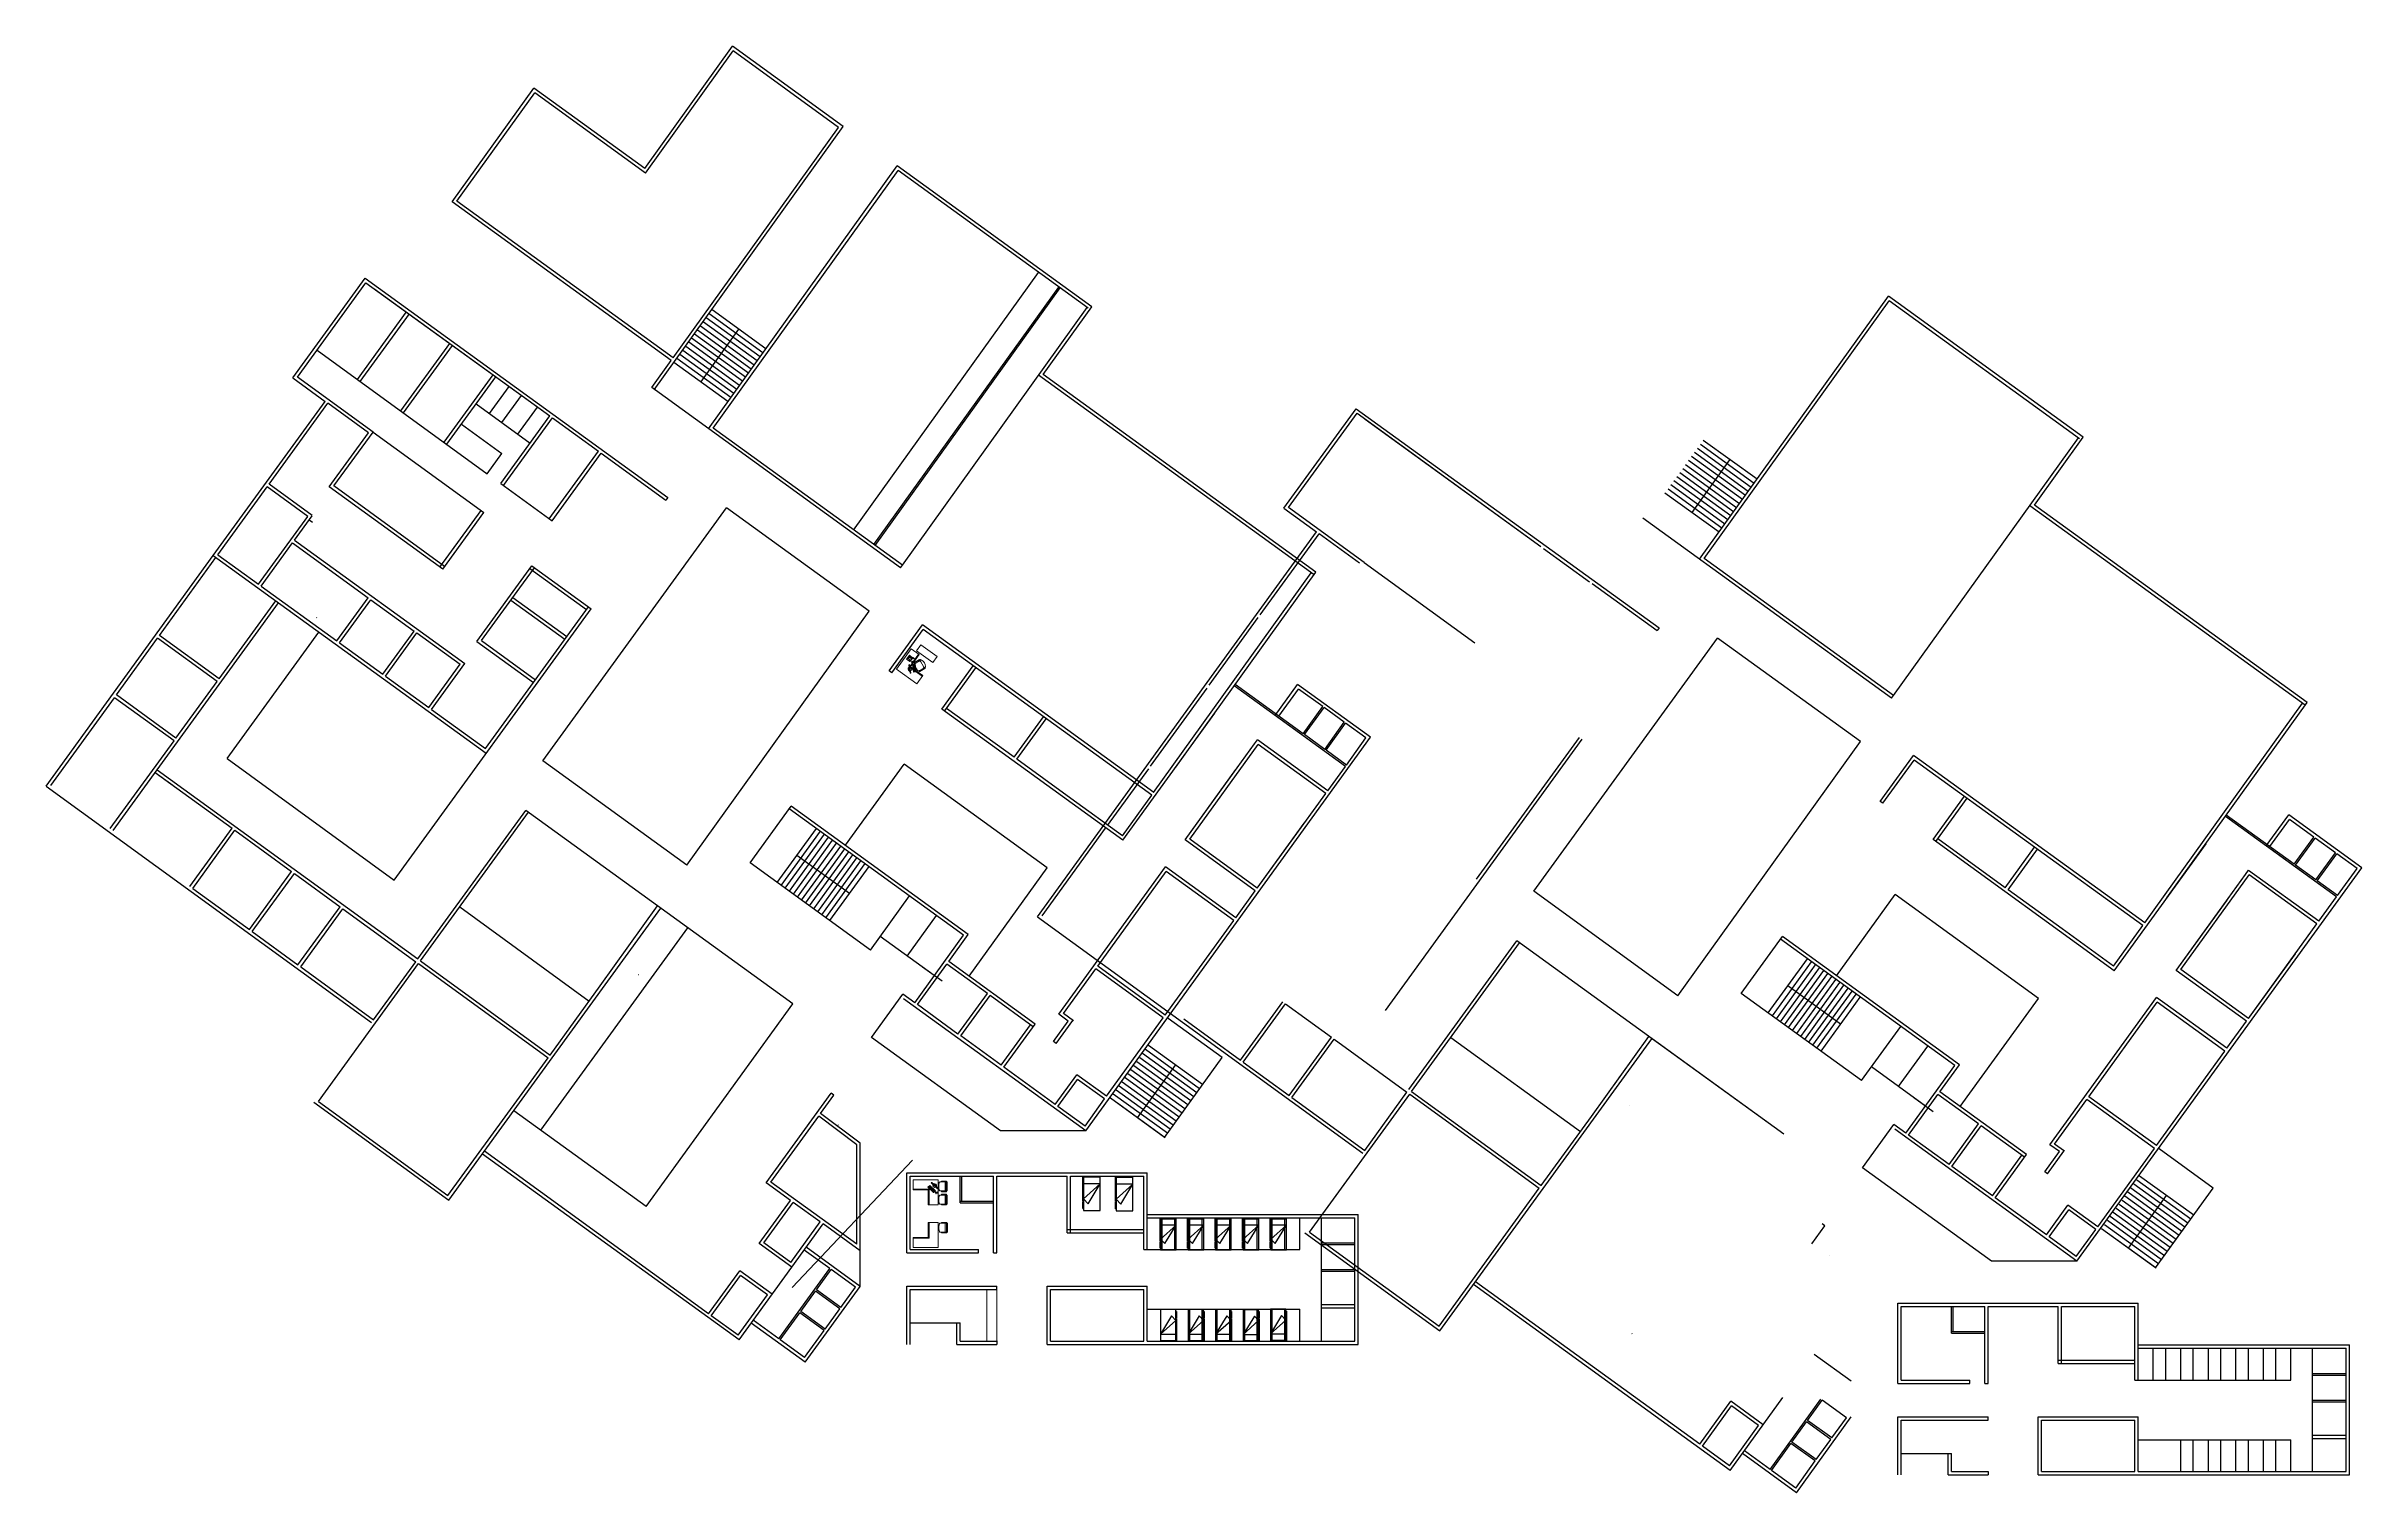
# Model space of a CAD drawing. Header units: metres. Extents: x 141303 to 146299, y 125960 to 127091.
# Drawn here: x 142081.9 to 142220.7, y 126586.4 to 126673 of the extents above; entities that cross this region are included whole.
import ezdxf

# ---------------------------------------------------------------- set-up
doc = ezdxf.new("R2010")
doc.units = ezdxf.units.M
doc.header["$MEASUREMENT"] = 0
for name, color, linetype, lineweight in [('C02_MOB-EQUIP GINE-PEDIATRÍA$0$MOBILIARIO ADMINISTRATIVO', 7, 'Continuous', 0), ('C03_MOB-EQUIP HOSP MI-CG$0$006_URGENCIAS & TOCOCIRUGÍA$0$MOBILIARIO ADMINISTRATIVO', 7, 'Continuous', 0), ('C03_MOB-EQUIP HOSP MI-CG$0$MOBILIARIO ADMINISTRATIVO', 7, 'Continuous', 0), ('C07_MOB-C.EXT Y FARMACIA$0$007_ADMISIÓN_HOSPITALARIA$0$SANCTORUM_ADMISION HOSPITALARIA_V5$0$007_ADMISIÓN_HOSPITALARIA$0$02.-PLANTA BAJA GENERAL$0$MOB', 7, 'Continuous', 0), ('NVMI-CONTOUR', 43, 'Continuous', 13), ('NVMI_WALL', 7, 'Continuous', 30)]:
    doc.layers.add(name, color=color, linetype=linetype, lineweight=lineweight)
for name, color, linetype in [('Computadoras -TI', 3, 'Continuous'), ('FURNITURE', 6, 'Continuous'), ('Telefonos -TI', 3, 'Continuous')]:
    doc.layers.add(name, color=color, linetype=linetype)
doc.layers.get('0').off()
doc.styles.add('C07_MOB-C.EXT Y FARMACIA$0$007_ADMISIÓN_HOSPITALARIA$0$SANCTORUM_ADMISION HOSPITALARIA_V5$0$007_ADMISIÓN_HOSPITALARIA$0$02.-PLANTA BAJA GENERAL$0$LEROY', font='LEROY.SHX', dxfattribs={"width": 1.25, "height": 1})

# ---------------------------------------------------------------- blocks, each defined once
blk = doc.blocks.new('C03_MOB-EQUIP HOSP MI-CG$0$005_HOSP_MEDINTERNA&CIRGENERAL$0$005_HOSP_MEDINTERNA&CIRGENERAL$0$Nivel 02_APOYOS Y SERVICIOS$0$CAMA')
for p, q in [((494738.49, 2131918.54), (494738.51, 2131918.54)), ((494738.51, 2131918.13), (494738.49, 2131918.13)), ((494738.53, 2131918.66), (494739.53, 2131918.66)), ((494738.53, 2131916.66), (494738.53, 2131918.66)), ((494738.53, 2131917.96), (494738.81, 2131918.25)), ((494739.53, 2131917.06), (494738.53, 2131917.96)), ((494738.81, 2131918.25), (494739.53, 2131917.06)), ((494739.53, 2131918.66), (494739.53, 2131916.66)), ((494739.53, 2131917.06), (494738.53, 2131917.06)), ((494739.53, 2131916.66), (494738.53, 2131916.66))]:
    blk.add_line(p, q)
for points in [[(494738.49, 2131918.54), (494738.49, 2131918.13)], [(494738.51, 2131918.13), (494738.51, 2131918.54)]]:
    blk.add_lwpolyline(points)
blk.add_lwpolyline([(494738.49, 2131916.63), (494739.51, 2131916.63), (494739.51, 2131916.65), (494738.51, 2131916.65), (494738.51, 2131918.09), (494738.49, 2131918.09), (494738.49, 2131916.63), (494738.49, 2131916.63)], close=True)
blk = doc.blocks.new('C02_MOB-EQUIP GINE-PEDIATRÍA$0$SILLA ADM')
at = {"lineweight": 0}
for p, q in [((20.52, 67.88, 0), (20.18, 68.03, 0)), ((20.52, 67.95, 0), (20.2, 68.09, 0)), ((20.05, 67.98, 0), (19.93, 67.71, 0)), ((19.95, 67.52, 0), (20.27, 67.38, 0)), ((19.98, 67.58, 0), (20.32, 67.42, 0)), ((20.3, 67.47, 0), (20.48, 67.86, 0)), ((20.32, 67.42, 0), (20.34, 67.42, 0)), ((20.32, 67.41, 0), (20.32, 67.4, 0)), ((20.52, 67.88, 0), (20.54, 67.87, 0)), ((20.54, 67.89, 0), (20.54, 67.9, 0))]:
    blk.add_line(p, q, dxfattribs=at)
at = {"lineweight": 0, "ltscale": 15}
for p, q in [((20, 67.93, 0), (19.95, 67.87, 0)), ((19.95, 67.87, 0), (19.95, 67.87, 0)), ((19.99, 67.93, 0), (19.96, 67.89, 0)), ((19.96, 67.89, 0), (19.96, 67.88, 0)), ((19.98, 67.82, 0), (19.96, 67.83, 0)), ((20, 67.87, 0), (19.98, 67.87, 0)), ((19.99, 67.93, 0), (20, 67.92, 0)), ((20.02, 67.91, 0), (20, 67.93, 0))]:
    blk.add_line(p, q, dxfattribs=at)
at = {"lineweight": 0}
for centre, radius, start, end in [((20.14, 67.94, 0), 0.101, 66.0969, 156.0969), ((20.19, 68.06, 0), 0.03, 66.0969, 246.0969), ((20.02, 67.67, 0), 0.101, 156.0969, 246.0969), ((19.97, 67.55, 0), 0.03, 66.0969, 246.0969), ((20.25, 67.55, 0), 0.0835, 246.0969, 336.0969), ((20.29, 67.41, 0), 0.0337, 246.0969, 336.0969), ((20.33, 67.46, 0), 0.0337, 156.0969, 246.0969), ((20.31, 67.41, 0), 0.0122, 336.0969, 66.0969), ((20.36, 67.47, 0), 0.0575, 246.0969, 303.6077), ((20.16, 67.77, 0), 0.416, 303.6077, 8.5862), ((20.38, 67.85, 0), 0.0835, 336.0969, 66.0969), ((20.51, 67.85, 0), 0.0337, 66.0969, 156.0969), ((20.51, 67.91, 0), 0.0337, 336.0969, 66.0969), ((20.53, 67.89, 0), 0.0122, 246.0969, 336.0969), ((20.52, 67.82, 0), 0.0575, 8.5862, 66.0969)]:
    blk.add_arc(centre, radius, start, end, dxfattribs=at)
at = {"lineweight": 0, "ltscale": 15}
blk.add_arc((19.97, 67.85, 0), 0.0235, 66.0697, 246.0697, dxfattribs=at)
blk = doc.blocks.new('C02_MOB-EQUIP GINE-PEDIATRÍA$0$DESK 1.50 X 1.50')
for points in [[(252.5, -575.35), (254, -575.35)], [(252.5, -575.35), (252.5, -575.95)], [(254, -575.35), (254, -576.85)], [(252.5, -575.9), (253.45, -575.9)], [(252.5, -575.95), (253.4, -575.95)], [(253.4, -575.95), (253.45, -575.9)], [(253.4, -575.95), (253.4, -576.85)], [(253.4, -576.85), (254, -576.85)], [(253.45, -575.9), (253.45, -576.85)]]:
    blk.add_lwpolyline(points)
blk = doc.blocks.new('C07_MOB-C.EXT Y FARMACIA$0$007_ADMISIÓN_HOSPITALARIA$0$SANCTORUM_ADMISION HOSPITALARIA_V5$0$007_ADMISIÓN_HOSPITALARIA$0$02.-PLANTA BAJA GENERAL$0$tel-ip-flat-10')
at = {"layer": 'C07_MOB-C.EXT Y FARMACIA$0$007_ADMISIÓN_HOSPITALARIA$0$SANCTORUM_ADMISION HOSPITALARIA_V5$0$007_ADMISIÓN_HOSPITALARIA$0$02.-PLANTA BAJA GENERAL$0$MOB'}
h = blk.add_hatch(dxfattribs=at)
h.set_pattern_fill('ACET-2D-ANSI31', color=256, scale=0.017696, angle=221.1209, style=0)
h.set_pattern_definition([(176.1209, (5.901504, -4.01507), (-0.00380107, -0.05605687), [])])
h.paths.add_polyline_path([(0.04, -0.15), (0.04, -0.13), (0.03, -0.14)])
h.paths.add_polyline_path([(0.03, -0.13), (0.04, -0.13), (0.03, -0.14)])
at = {"lineweight": 0, "ltscale": 2}
for p, q in [((0.1, 0.09), (-0.1, -0.09)), ((0.05, 0.02), (-0.02, -0.04)), ((0.05, 0.04), (0.22, -0.16)), ((0.06, 0.16), (0.07, 0.17)), ((0.06, 0.14), (0.07, 0.15)), ((0.06, 0.13), (0.07, 0.14)), ((0.1, 0.08), (0.06, 0.04)), ((0.1, 0), (0.06, 0.03)), ((0.06, 0.02), (0.21, -0.16)), ((0.07, 0.11), (0.08, 0.13)), ((0.07, 0.1), (0.08, 0.12)), ((0.08, 0.16), (0.09, 0.18)), ((0.09, 0.07), (0.08, 0.1)), ((0.1, 0.05), (0.08, 0.04)), ((0.1, 0.05), (0.08, 0.04)), ((0.08, 0.04), (0.21, -0.12)), ((0.09, 0.16), (0.1, 0.17)), ((0.1, 0.15), (0.11, 0.17)), ((0.1, 0.09), (0.27, -0.11)), ((0.1, 0.05), (0.23, -0.1)), ((0.11, 0.14), (0.12, 0.16)), ((0.11, 0.09), (0.28, -0.1)), ((0.11, 0.07), (0.14, 0.03)), ((0.12, 0.13), (0.13, 0.15)), ((0.12, 0.13), (0.13, 0.14)), ((0.13, 0.11), (0.14, 0.13)), ((0.13, 0.1), (0.14, 0.12)), ((0.13, 0.09), (0.14, 0.1)), ((0.14, 0.02), (0.13, 0.02)), ((0.14, 0.08), (0.15, 0.09)), ((0.14, 0.06), (0.15, 0.08)), ((0.16, 0), (0.15, -0.01)), ((-0.1, -0.1), (0.06, -0.29)), ((-0.07, -0.09), (-0.08, -0.1)), ((-0.08, -0.1), (-0.07, -0.11)), ((-0.07, -0.1), (-0.08, -0.1)), ((-0.07, -0.09), (-0.06, -0.1)), ((-0.06, -0.1), (-0.07, -0.12)), ((-0.07, -0.1), (-0.07, -0.1)), ((-0.07, -0.11), (-0.07, -0.1)), ((-0.05, -0.11), (-0.07, -0.12)), ((-0.05, -0.07), (-0.06, -0.08)), ((-0.04, -0.12), (-0.06, -0.13)), ((-0.04, -0.12), (-0.06, -0.14)), ((-0.05, -0.07), (-0.04, -0.08)), ((-0.04, -0.08), (-0.05, -0.1)), ((-0.03, -0.09), (-0.05, -0.1)), ((-0.05, -0.11), (-0.04, -0.12)), ((-0.03, -0.05), (-0.04, -0.07)), ((-0.02, -0.1), (-0.04, -0.11)), ((-0.04, -0.12), (-0.03, -0.14)), ((-0.03, -0.14), (-0.04, -0.15)), ((-0.03, -0.14), (-0.04, -0.15)), ((-0.03, -0.05), (-0.02, -0.07)), ((-0.01, -0.07), (-0.03, -0.08)), ((-0.02, -0.07), (-0.03, -0.08)), ((-0.03, -0.09), (-0.02, -0.1)), ((-0.02, -0.1), (-0.03, -0.12)), ((-0.03, -0.14), (-0.01, -0.15)), ((-0.01, -0.15), (-0.03, -0.17)), ((-0.02, -0.05), (0.13, -0.23)), ((0, -0.08), (-0.02, -0.1)), ((-0.02, -0.1), (-0.01, -0.12)), ((-0.01, -0.12), (-0.02, -0.13)), ((0, -0.12), (-0.02, -0.13)), ((-0.01, -0.07), (0, -0.08)), ((0, -0.09), (-0.01, -0.1)), ((0.01, -0.13), (-0.01, -0.15)), ((0, -0.09), (0.01, -0.1)), ((0.02, -0.1), (0, -0.12)), ((0.01, -0.1), (0, -0.11)), ((0, -0.12), (0.01, -0.13)), ((0.03, -0.12), (0.01, -0.13)), ((0.02, -0.1), (0.03, -0.12)), ((0.04, -0.13), (0.03, -0.14)), ((0.04, -0.13), (0.03, -0.14)), ((0.03, -0.13), (0.03, -0.14)), ((0.03, -0.13), (0.04, -0.13)), ((0.04, -0.15), (0.03, -0.14)), ((0.04, -0.15), (0.04, -0.13)), ((0.28, -0.1), (0.06, -0.29)), ((0.12, -0.22), (0.06, -0.28)), ((0.12, -0.23), (0.06, -0.28)), ((0.17, -0.12), (0.1, -0.18)), ((0.11, 0), (0.11, 0)), ((0.13, -0.02), (0.12, -0.03)), ((0.18, -0.14), (0.12, -0.19)), ((0.12, -0.2), (0.13, -0.21)), ((0.14, -0.03), (0.13, -0.04)), ((0.2, -0.15), (0.13, -0.21)), ((0.15, -0.04), (0.14, -0.05)), ((0.16, -0.05), (0.15, -0.06)), ((0.16, -0.06), (0.15, -0.06)), ((0.17, -0.01), (0.16, -0.02)), ((0.17, -0.06), (0.16, -0.07)), ((0.18, -0.02), (0.17, -0.02)), ((0.18, -0.02), (0.18, -0.03)), ((0.19, -0.03), (0.18, -0.04)), ((0.18, -0.08), (0.18, -0.08)), ((0.18, -0.09), (0.21, -0.14)), ((0.18, -0.14), (0.2, -0.15)), ((0.2, -0.04), (0.19, -0.05)), ((0.21, -0.06), (0.2, -0.06)), ((0.26, -0.09), (0.22, -0.06)), ((0.23, -0.11), (0.22, -0.12)), ((0.26, -0.11), (0.22, -0.14))]:
    blk.add_line(p, q, dxfattribs=at)
at = {"lineweight": 0, "const_width": 0.00178}
for points in [[(-0.08, -0.1), (-0.07, -0.12)], [(-0.06, -0.08), (-0.05, -0.1)], [(-0.07, -0.12), (-0.06, -0.13)], [(-0.06, -0.14), (-0.04, -0.15)], [(-0.04, -0.07), (-0.03, -0.08)], [(-0.05, -0.1), (-0.04, -0.11)], [(-0.03, -0.12), (-0.02, -0.13)], [(-0.04, -0.15), (-0.03, -0.17)], [(-0.03, -0.08), (-0.02, -0.1)], [(-0.01, -0.1), (0, -0.11)], [(-0.02, -0.13), (-0.01, -0.15)], [(0, -0.12), (0.01, -0.13)]]:
    blk.add_lwpolyline(points, dxfattribs=at)
at = {"lineweight": 0, "ltscale": 2}
for centre, radius, start, end in [((0.05, 0.02), 0.00336, 41.1209, 131.1209), ((0.07, 0.04), 0.00841, 131.1209, 227.4187), ((0.09, 0.04), 0.00504, 131.1209, 221.1209), ((0.09, 0.04), 0.00504, 131.1209, 221.1209), ((0.11, 0.08), 0.00841, 41.1209, 131.1209), ((0.1, 0.07), 0.00841, 34.823, 131.1209), ((0.1, 0.05), 0.00504, 41.1209, 131.1209), ((0.1, 0.05), 0.00504, 41.1209, 131.1209), ((0.13, 0.03), 0.00841, 311.1209, 34.823), ((-0.1, -0.1), 0.00841, 131.1209, 221.1209), ((-0.02, -0.05), 0.00336, 131.1209, 221.1209), ((0.1, 0), 0.00841, 227.4187, 311.1209), ((0.12, -0.19), 0.00336, 131.1209, 221.1209), ((0.13, -0.21), 0.00336, 221.1209, 311.1209), ((0.18, -0.09), 0.00841, 131.1209, 214.823), ((0.18, -0.14), 0.00336, 41.1209, 131.1209), ((0.19, -0.15), 0.00336, 311.1209, 41.1209), ((0.21, -0.07), 0.00841, 47.4187, 131.1209), ((0.22, -0.11), 0.00504, 221.1209, 311.1209), ((0.21, -0.13), 0.00841, 214.823, 311.1209), ((0.23, -0.1), 0.00504, 311.1209, 41.1209), ((0.25, -0.1), 0.00841, 311.1209, 47.4187)]:
    blk.add_arc(centre, radius, start, end, dxfattribs=at)
at = {"lineweight": 0, "ltscale": 2, "style": 'C07_MOB-C.EXT Y FARMACIA$0$007_ADMISIÓN_HOSPITALARIA$0$SANCTORUM_ADMISION HOSPITALARIA_V5$0$007_ADMISIÓN_HOSPITALARIA$0$02.-PLANTA BAJA GENERAL$0$LEROY'}
for s, p in [('9', (-0.06, -0.11)), ('0', (-0.05, -0.08)), ('6', (-0.04, -0.13)), ('8', (-0.04, -0.1)), ('*', (-0.03, -0.06)), ('5', (-0.02, -0.11)), ('3', (-0.03, -0.15)), ('7', (-0.02, -0.08)), ('4', (0, -0.1)), ('2', (-0.01, -0.13)), ('1', (0.01, -0.11))]:
    blk.add_text(s, height=0.00633, rotation=221.1209, dxfattribs=at).set_placement(p)
blk = doc.blocks.new('C07_MOB-C.EXT Y FARMACIA$0$01.TLAT_TRIAGE - 06$0$02.COV_LNDV_MONTAJE - 00$0$Mob  -  PC 02')
at = {"lineweight": 0}
for p, q in [((-0.39, 0.4), (-0.44, 0.32)), ((-0.44, 0.3), (-0.38, 0.27)), ((-0.4, 0.35), (-0.39, 0.36)), ((-0.4, 0.34), (-0.4, 0.35)), ((-0.4, 0.33), (-0.4, 0.34)), ((-0.4, 0.34), (-0.4, 0.34)), ((-0.4, 0.32), (-0.4, 0.33)), ((-0.4, 0.33), (-0.4, 0.33)), ((-0.39, 0.32), (-0.4, 0.31)), ((-0.4, 0.31), (-0.4, 0.32)), ((-0.4, 0.32), (-0.4, 0.32)), ((-0.39, 0.31), (-0.4, 0.31)), ((-0.4, 0.31), (-0.39, 0.31)), ((-0.39, 0.31), (-0.4, 0.31)), ((-0.4, 0.31), (-0.4, 0.31)), ((-0.39, 0.36), (-0.38, 0.37)), ((-0.39, 0.36), (-0.39, 0.36)), ((-0.39, 0.36), (-0.39, 0.36)), ((-0.39, 0.32), (-0.38, 0.33)), ((-0.39, 0.32), (-0.39, 0.32)), ((-0.39, 0.31), (-0.39, 0.32)), ((-0.39, 0.31), (-0.39, 0.31)), ((-0.38, 0.31), (-0.39, 0.31)), ((-0.39, 0.31), (-0.39, 0.31)), ((-0.39, 0.31), (-0.39, 0.31)), ((-0.32, 0.37), (-0.38, 0.41)), ((-0.38, 0.37), (-0.38, 0.37)), ((-0.38, 0.37), (-0.37, 0.37)), ((-0.37, 0.32), (-0.38, 0.31)), ((-0.38, 0.31), (-0.38, 0.31)), ((-0.37, 0.37), (-0.37, 0.37)), ((-0.37, 0.37), (-0.36, 0.37)), ((-0.37, 0.27), (-0.32, 0.36)), ((-0.36, 0.32), (-0.37, 0.32)), ((-0.37, 0.32), (-0.37, 0.32)), ((-0.36, 0.37), (-0.36, 0.37)), ((-0.36, 0.37), (-0.36, 0.36)), ((-0.36, 0.36), (-0.36, 0.36)), ((-0.36, 0.36), (-0.36, 0.35)), ((-0.36, 0.35), (-0.36, 0.35)), ((-0.36, 0.35), (-0.36, 0.34)), ((-0.36, 0.34), (-0.36, 0.34)), ((-0.36, 0.34), (-0.36, 0.33)), ((-0.36, 0.33), (-0.36, 0.32)), ((0.22, 0.46), (-0.24, 0.46)), ((-0.24, 0.46), (-0.24, 0.3)), ((-0.16, 0.44), (-0.24, 0.44)), ((-0.24, 0.44), (-0.24, 0.35)), ((-0.24, 0.35), (-0.16, 0.35)), ((-0.16, 0.33), (-0.24, 0.33)), ((-0.24, 0.33), (-0.24, 0.31)), ((-0.24, 0.31), (-0.16, 0.31)), ((-0.24, 0.3), (0.22, 0.3)), ((-0.22, 0.44), (-0.23, 0.44)), ((-0.23, 0.44), (-0.23, 0.41)), ((-0.23, 0.41), (-0.23, 0.44)), ((-0.23, 0.41), (-0.22, 0.41)), ((-0.22, 0.4), (-0.23, 0.4)), ((-0.23, 0.4), (-0.23, 0.37)), ((-0.23, 0.37), (-0.23, 0.4)), ((-0.22, 0.37), (-0.23, 0.37)), ((-0.23, 0.37), (-0.23, 0.35)), ((-0.23, 0.35), (-0.23, 0.37)), ((-0.23, 0.37), (-0.22, 0.37)), ((-0.23, 0.35), (-0.22, 0.35)), ((-0.22, 0.41), (-0.22, 0.44)), ((-0.2, 0.44), (-0.22, 0.44)), ((-0.22, 0.44), (-0.22, 0.42)), ((-0.22, 0.42), (-0.22, 0.44)), ((-0.2, 0.42), (-0.22, 0.42)), ((-0.22, 0.42), (-0.22, 0.41)), ((-0.22, 0.41), (-0.22, 0.42)), ((-0.22, 0.42), (-0.2, 0.42)), ((-0.22, 0.41), (-0.2, 0.41)), ((-0.2, 0.4), (-0.22, 0.4)), ((-0.22, 0.4), (-0.22, 0.39)), ((-0.22, 0.39), (-0.22, 0.4)), ((-0.22, 0.37), (-0.22, 0.4)), ((-0.2, 0.39), (-0.22, 0.39)), ((-0.22, 0.39), (-0.22, 0.37)), ((-0.22, 0.37), (-0.22, 0.39)), ((-0.22, 0.39), (-0.2, 0.39)), ((-0.22, 0.35), (-0.22, 0.37)), ((-0.22, 0.37), (-0.2, 0.37)), ((-0.2, 0.37), (-0.22, 0.37)), ((-0.22, 0.37), (-0.22, 0.35)), ((-0.22, 0.35), (-0.22, 0.37)), ((-0.22, 0.35), (-0.2, 0.35)), ((-0.16, 0.44), (-0.2, 0.44)), ((-0.2, 0.44), (-0.2, 0.42)), ((-0.2, 0.42), (-0.2, 0.44)), ((-0.2, 0.42), (-0.2, 0.44)), ((-0.2, 0.41), (-0.2, 0.42)), ((-0.18, 0.42), (-0.2, 0.42)), ((-0.2, 0.42), (-0.2, 0.41)), ((-0.2, 0.41), (-0.2, 0.42)), ((-0.2, 0.42), (-0.16, 0.42)), ((-0.2, 0.41), (-0.18, 0.41)), ((-0.18, 0.4), (-0.2, 0.4)), ((-0.2, 0.4), (-0.2, 0.39)), ((-0.2, 0.39), (-0.2, 0.4)), ((-0.2, 0.39), (-0.2, 0.4)), ((-0.18, 0.39), (-0.2, 0.39)), ((-0.2, 0.39), (-0.2, 0.37)), ((-0.2, 0.37), (-0.2, 0.39)), ((-0.2, 0.37), (-0.2, 0.39)), ((-0.2, 0.39), (-0.18, 0.39)), ((-0.2, 0.37), (-0.18, 0.37)), ((-0.2, 0.35), (-0.2, 0.37)), ((-0.18, 0.37), (-0.2, 0.37)), ((-0.2, 0.37), (-0.2, 0.35)), ((-0.2, 0.35), (-0.2, 0.37)), ((-0.2, 0.35), (-0.18, 0.35)), ((-0.18, 0.41), (-0.18, 0.42)), ((-0.16, 0.42), (-0.18, 0.42)), ((-0.18, 0.42), (-0.18, 0.41)), ((-0.18, 0.41), (-0.18, 0.42)), ((-0.18, 0.41), (-0.16, 0.41)), ((-0.16, 0.4), (-0.18, 0.4)), ((-0.18, 0.4), (-0.18, 0.39)), ((-0.18, 0.39), (-0.18, 0.4)), ((-0.18, 0.39), (-0.18, 0.4)), ((-0.16, 0.39), (-0.18, 0.39)), ((-0.18, 0.39), (-0.18, 0.37)), ((-0.18, 0.37), (-0.18, 0.39)), ((-0.18, 0.37), (-0.18, 0.39)), ((-0.18, 0.39), (-0.16, 0.39)), ((-0.18, 0.37), (-0.16, 0.37)), ((-0.18, 0.35), (-0.18, 0.37)), ((-0.16, 0.37), (-0.18, 0.37)), ((-0.18, 0.37), (-0.18, 0.35)), ((-0.18, 0.35), (-0.18, 0.37)), ((-0.18, 0.35), (-0.16, 0.35)), ((-0.16, 0.42), (-0.16, 0.44)), ((-0.16, 0.35), (-0.16, 0.44)), ((-0.16, 0.41), (-0.16, 0.42)), ((-0.16, 0.39), (-0.16, 0.4)), ((-0.16, 0.37), (-0.16, 0.39)), ((-0.16, 0.35), (-0.16, 0.37)), ((-0.16, 0.31), (-0.16, 0.33)), ((-0.13, 0.44), (-0.15, 0.44)), ((-0.15, 0.44), (-0.15, 0.43)), ((-0.15, 0.43), (-0.15, 0.44)), ((-0.15, 0.35), (-0.15, 0.44)), ((-0.15, 0.44), (-0.09, 0.44)), ((-0.15, 0.43), (-0.13, 0.43)), ((-0.13, 0.39), (-0.15, 0.39)), ((-0.15, 0.39), (-0.15, 0.37)), ((-0.15, 0.37), (-0.15, 0.39)), ((-0.13, 0.37), (-0.15, 0.37)), ((-0.15, 0.37), (-0.15, 0.35)), ((-0.15, 0.35), (-0.15, 0.37)), ((-0.15, 0.37), (-0.13, 0.37)), ((-0.15, 0.35), (-0.13, 0.35)), ((-0.09, 0.35), (-0.15, 0.35)), ((-0.13, 0.33), (-0.15, 0.33)), ((-0.15, 0.33), (-0.15, 0.32)), ((-0.15, 0.32), (-0.15, 0.33)), ((-0.15, 0.31), (-0.15, 0.33)), ((-0.15, 0.33), (-0.09, 0.33)), ((-0.15, 0.32), (-0.13, 0.32)), ((-0.09, 0.31), (-0.15, 0.31)), ((-0.13, 0.43), (-0.13, 0.44)), ((-0.11, 0.44), (-0.13, 0.44)), ((-0.13, 0.44), (-0.13, 0.43)), ((-0.13, 0.43), (-0.13, 0.44)), ((-0.13, 0.43), (-0.11, 0.43)), ((-0.11, 0.42), (-0.13, 0.42)), ((-0.13, 0.42), (-0.13, 0.41)), ((-0.13, 0.41), (-0.13, 0.42)), ((-0.13, 0.41), (-0.11, 0.41)), ((-0.13, 0.37), (-0.13, 0.39)), ((-0.11, 0.39), (-0.13, 0.39)), ((-0.13, 0.39), (-0.13, 0.37)), ((-0.13, 0.37), (-0.13, 0.39)), ((-0.13, 0.35), (-0.13, 0.37)), ((-0.11, 0.37), (-0.13, 0.37)), ((-0.13, 0.37), (-0.13, 0.35)), ((-0.13, 0.35), (-0.13, 0.37)), ((-0.13, 0.37), (-0.11, 0.37)), ((-0.13, 0.35), (-0.11, 0.35)), ((-0.13, 0.32), (-0.13, 0.33)), ((-0.11, 0.33), (-0.13, 0.33)), ((-0.13, 0.33), (-0.13, 0.32)), ((-0.13, 0.32), (-0.13, 0.33)), ((-0.13, 0.32), (-0.11, 0.32)), ((-0.09, 0.44), (-0.11, 0.44)), ((-0.11, 0.44), (-0.11, 0.43)), ((-0.11, 0.43), (-0.11, 0.44)), ((-0.11, 0.43), (-0.11, 0.44)), ((-0.11, 0.43), (-0.09, 0.43)), ((-0.11, 0.41), (-0.11, 0.42)), ((-0.09, 0.39), (-0.11, 0.39)), ((-0.11, 0.39), (-0.11, 0.37)), ((-0.11, 0.37), (-0.11, 0.39)), ((-0.11, 0.37), (-0.11, 0.39)), ((-0.09, 0.37), (-0.11, 0.37)), ((-0.11, 0.37), (-0.11, 0.35)), ((-0.11, 0.35), (-0.11, 0.37)), ((-0.11, 0.37), (-0.09, 0.37)), ((-0.11, 0.35), (-0.11, 0.37)), ((-0.11, 0.35), (-0.09, 0.35)), ((-0.09, 0.33), (-0.11, 0.33)), ((-0.11, 0.33), (-0.11, 0.32)), ((-0.11, 0.32), (-0.11, 0.33)), ((-0.11, 0.32), (-0.11, 0.33)), ((-0.11, 0.32), (-0.09, 0.32)), ((-0.09, 0.43), (-0.09, 0.44)), ((-0.09, 0.44), (-0.09, 0.35)), ((-0.09, 0.37), (-0.09, 0.39)), ((-0.09, 0.35), (-0.09, 0.37)), ((-0.09, 0.32), (-0.09, 0.33)), ((-0.09, 0.33), (-0.09, 0.31)), ((-0.08, 0.35), (-0.08, 0.44)), ((0.21, 0.44), (-0.08, 0.44)), ((-0.06, 0.44), (-0.08, 0.44)), ((-0.08, 0.44), (-0.08, 0.43)), ((-0.08, 0.43), (-0.08, 0.44)), ((-0.08, 0.43), (-0.06, 0.43)), ((-0.03, 0.42), (-0.08, 0.42)), ((-0.08, 0.42), (-0.08, 0.41)), ((-0.08, 0.41), (-0.08, 0.42)), ((-0.08, 0.41), (-0.03, 0.41)), ((-0.06, 0.4), (-0.08, 0.4)), ((-0.08, 0.4), (-0.08, 0.37)), ((-0.08, 0.37), (-0.08, 0.4)), ((-0.05, 0.37), (-0.08, 0.37)), ((-0.08, 0.37), (-0.08, 0.35)), ((-0.08, 0.35), (-0.08, 0.37)), ((-0.08, 0.37), (-0.06, 0.37)), ((-0.08, 0.35), (0.21, 0.35)), ((-0.08, 0.35), (-0.05, 0.35)), ((-0.06, 0.33), (-0.08, 0.33)), ((-0.08, 0.33), (-0.08, 0.32)), ((-0.08, 0.32), (-0.08, 0.33)), ((0, 0.33), (-0.08, 0.33)), ((-0.08, 0.33), (-0.08, 0.31)), ((-0.08, 0.31), (-0.08, 0.33)), ((-0.08, 0.32), (-0.06, 0.32)), ((-0.08, 0.31), (0, 0.31)), ((-0.06, 0.43), (-0.06, 0.44)), ((-0.05, 0.4), (-0.06, 0.4)), ((-0.06, 0.4), (-0.06, 0.39)), ((-0.06, 0.39), (-0.06, 0.4)), ((-0.06, 0.39), (-0.06, 0.4)), ((-0.06, 0.39), (-0.05, 0.39)), ((-0.06, 0.37), (-0.06, 0.39)), ((-0.06, 0.39), (-0.06, 0.39)), ((-0.04, 0.33), (-0.06, 0.33)), ((-0.06, 0.33), (-0.06, 0.32)), ((-0.06, 0.32), (-0.06, 0.33)), ((-0.06, 0.32), (-0.06, 0.33)), ((-0.06, 0.32), (-0.04, 0.32)), ((-0.03, 0.44), (-0.05, 0.44)), ((-0.05, 0.44), (-0.05, 0.43)), ((-0.05, 0.43), (-0.05, 0.44)), ((-0.05, 0.43), (-0.03, 0.43)), ((-0.05, 0.39), (-0.05, 0.4)), ((-0.04, 0.39), (-0.05, 0.39)), ((-0.05, 0.39), (-0.05, 0.37)), ((-0.05, 0.37), (-0.05, 0.39)), ((-0.05, 0.37), (-0.04, 0.37)), ((-0.05, 0.35), (-0.05, 0.37)), ((-0.03, 0.4), (-0.04, 0.4)), ((-0.04, 0.4), (-0.04, 0.39)), ((-0.04, 0.39), (-0.04, 0.4)), ((-0.04, 0.39), (-0.03, 0.39)), ((-0.04, 0.37), (-0.04, 0.39)), ((-0.03, 0.37), (-0.04, 0.37)), ((-0.04, 0.37), (-0.04, 0.35)), ((-0.04, 0.35), (-0.04, 0.37)), ((-0.04, 0.35), (-0.03, 0.35)), ((-0.02, 0.33), (-0.04, 0.33)), ((-0.04, 0.33), (-0.04, 0.32)), ((-0.04, 0.32), (-0.04, 0.33)), ((-0.04, 0.32), (-0.04, 0.33)), ((-0.04, 0.32), (-0.02, 0.32)), ((-0.03, 0.43), (-0.03, 0.44)), ((0, 0.44), (-0.03, 0.44)), ((-0.03, 0.44), (-0.03, 0.43)), ((-0.03, 0.43), (-0.03, 0.44)), ((-0.03, 0.43), (0, 0.43)), ((-0.01, 0.42), (-0.03, 0.42)), ((-0.03, 0.42), (-0.03, 0.41)), ((-0.03, 0.41), (-0.03, 0.42)), ((-0.03, 0.41), (-0.03, 0.42)), ((-0.03, 0.41), (-0.01, 0.41)), ((-0.03, 0.39), (-0.03, 0.4)), ((-0.02, 0.39), (-0.03, 0.39)), ((-0.03, 0.39), (-0.03, 0.37)), ((-0.03, 0.37), (-0.03, 0.39)), ((-0.03, 0.37), (-0.02, 0.37)), ((-0.03, 0.35), (-0.03, 0.37)), ((-0.03, 0.05), (-0.03, 0.03)), ((-0.03, 0.04), (0.03, 0.04)), ((-0.03, 0.04), (0.03, 0.04)), ((-0.03, 0.03), (0.03, 0.03)), ((-0.03, 0.03), (0.03, 0.03)), ((-0.03, 0.03), (0.03, 0.03)), ((-0.01, 0.4), (-0.02, 0.4)), ((-0.02, 0.4), (-0.02, 0.39)), ((-0.02, 0.39), (-0.02, 0.4)), ((-0.02, 0.39), (-0.01, 0.39)), ((-0.02, 0.37), (-0.02, 0.39)), ((-0.01, 0.37), (-0.02, 0.37)), ((-0.02, 0.37), (-0.02, 0.35)), ((-0.02, 0.35), (-0.02, 0.37)), ((-0.02, 0.35), (-0.01, 0.35)), ((0, 0.33), (-0.02, 0.33)), ((-0.02, 0.33), (-0.02, 0.32)), ((-0.02, 0.32), (-0.02, 0.33)), ((-0.02, 0.32), (-0.02, 0.33)), ((-0.02, 0.32), (0, 0.32)), ((-0.01, 0.41), (-0.01, 0.42)), ((0, 0.42), (-0.01, 0.42)), ((-0.01, 0.42), (-0.01, 0.41)), ((-0.01, 0.41), (-0.01, 0.42)), ((-0.01, 0.41), (0, 0.41)), ((-0.01, 0.39), (-0.01, 0.4)), ((0, 0.39), (-0.01, 0.39)), ((-0.01, 0.39), (-0.01, 0.37)), ((-0.01, 0.37), (-0.01, 0.39)), ((-0.01, 0.37), (0, 0.37)), ((-0.01, 0.35), (-0.01, 0.37)), ((0, 0.43), (0, 0.44)), ((0.02, 0.44), (0, 0.44)), ((0, 0.44), (0, 0.43)), ((0, 0.43), (0, 0.44)), ((0, 0.43), (0.02, 0.43)), ((0, 0.41), (0, 0.42)), ((0.01, 0.4), (0, 0.4)), ((0, 0.4), (0, 0.39)), ((0, 0.39), (0, 0.4)), ((0, 0.39), (0.01, 0.39)), ((0, 0.37), (0, 0.39)), ((0.02, 0.39), (0, 0.39)), ((0, 0.39), (0, 0.37)), ((0, 0.37), (0, 0.39)), ((0, 0.37), (0.02, 0.37)), ((0.01, 0.37), (0, 0.37)), ((0, 0.37), (0, 0.35)), ((0, 0.35), (0, 0.37)), ((0, 0.35), (0.01, 0.35)), ((0, 0.32), (0, 0.33)), ((0, 0.31), (0, 0.33)), ((0.02, 0.42), (0.01, 0.42)), ((0.01, 0.42), (0.01, 0.41)), ((0.01, 0.41), (0.01, 0.42)), ((0.01, 0.41), (0.02, 0.41)), ((0.01, 0.39), (0.01, 0.4)), ((0.01, 0.35), (0.01, 0.37)), ((0.02, 0.33), (0.01, 0.33)), ((0.01, 0.33), (0.01, 0.32)), ((0.01, 0.32), (0.01, 0.33)), ((0.08, 0.33), (0.01, 0.33)), ((0.01, 0.33), (0.01, 0.31)), ((0.01, 0.31), (0.01, 0.33)), ((0.01, 0.32), (0.02, 0.32)), ((0.01, 0.31), (0.08, 0.31)), ((0.02, 0.43), (0.02, 0.44)), ((0.02, 0.41), (0.02, 0.42)), ((0.03, 0.4), (0.02, 0.4)), ((0.02, 0.4), (0.02, 0.39)), ((0.02, 0.39), (0.02, 0.4)), ((0.02, 0.39), (0.03, 0.39)), ((0.02, 0.37), (0.02, 0.39)), ((0.04, 0.39), (0.02, 0.39)), ((0.02, 0.39), (0.02, 0.37)), ((0.02, 0.37), (0.02, 0.39)), ((0.02, 0.37), (0.04, 0.37)), ((0.03, 0.37), (0.02, 0.37)), ((0.02, 0.37), (0.02, 0.35)), ((0.02, 0.35), (0.02, 0.37)), ((0.02, 0.35), (0.03, 0.35)), ((0.02, 0.32), (0.02, 0.33)), ((0.12, 0.44), (0.03, 0.44)), ((0.03, 0.44), (0.03, 0.43)), ((0.03, 0.43), (0.03, 0.44)), ((0.03, 0.43), (0.12, 0.43)), ((0.04, 0.42), (0.03, 0.42)), ((0.03, 0.42), (0.03, 0.41)), ((0.03, 0.41), (0.03, 0.42)), ((0.03, 0.41), (0.04, 0.41)), ((0.03, 0.39), (0.03, 0.4)), ((0.03, 0.35), (0.03, 0.37)), ((0.04, 0.33), (0.03, 0.33)), ((0.03, 0.33), (0.03, 0.32)), ((0.03, 0.32), (0.03, 0.33)), ((0.03, 0.32), (0.04, 0.32)), ((0.03, 0.05), (0.03, 0.03)), ((0.04, 0.41), (0.04, 0.42)), ((0.05, 0.4), (0.04, 0.4)), ((0.04, 0.4), (0.04, 0.39)), ((0.04, 0.39), (0.04, 0.4)), ((0.04, 0.39), (0.05, 0.39)), ((0.04, 0.37), (0.04, 0.39)), ((0.06, 0.39), (0.04, 0.39)), ((0.04, 0.39), (0.04, 0.37)), ((0.04, 0.37), (0.04, 0.39)), ((0.04, 0.37), (0.06, 0.37)), ((0.05, 0.37), (0.04, 0.37)), ((0.04, 0.37), (0.04, 0.35)), ((0.04, 0.35), (0.04, 0.37)), ((0.04, 0.35), (0.05, 0.35)), ((0.04, 0.32), (0.04, 0.33)), ((0.06, 0.42), (0.05, 0.42)), ((0.05, 0.42), (0.05, 0.41)), ((0.05, 0.41), (0.05, 0.42)), ((0.05, 0.41), (0.06, 0.41)), ((0.05, 0.39), (0.05, 0.4)), ((0.07, 0.4), (0.05, 0.4)), ((0.05, 0.4), (0.05, 0.39)), ((0.05, 0.39), (0.05, 0.4)), ((0.05, 0.39), (0.07, 0.39)), ((0.05, 0.35), (0.05, 0.37)), ((0.07, 0.37), (0.05, 0.37)), ((0.05, 0.37), (0.05, 0.35)), ((0.05, 0.35), (0.05, 0.37)), ((0.05, 0.35), (0.07, 0.35)), ((0.06, 0.33), (0.05, 0.33)), ((0.05, 0.33), (0.05, 0.32)), ((0.05, 0.32), (0.05, 0.33)), ((0.05, 0.32), (0.06, 0.32)), ((0.06, 0.41), (0.06, 0.42)), ((0.06, 0.37), (0.06, 0.39)), ((0.08, 0.39), (0.06, 0.39)), ((0.06, 0.39), (0.06, 0.37)), ((0.06, 0.37), (0.06, 0.39)), ((0.06, 0.37), (0.08, 0.37)), ((0.06, 0.32), (0.06, 0.33)), ((0.08, 0.42), (0.07, 0.42)), ((0.07, 0.42), (0.07, 0.41)), ((0.07, 0.41), (0.07, 0.42)), ((0.07, 0.41), (0.08, 0.41)), ((0.07, 0.39), (0.07, 0.4)), ((0.09, 0.4), (0.07, 0.4)), ((0.07, 0.4), (0.07, 0.39)), ((0.07, 0.39), (0.07, 0.4)), ((0.07, 0.39), (0.09, 0.39)), ((0.07, 0.35), (0.07, 0.37)), ((0.09, 0.37), (0.07, 0.37)), ((0.07, 0.37), (0.07, 0.35)), ((0.07, 0.35), (0.07, 0.37)), ((0.07, 0.35), (0.09, 0.35)), ((0.08, 0.33), (0.07, 0.33)), ((0.07, 0.33), (0.07, 0.32)), ((0.07, 0.32), (0.07, 0.33)), ((0.07, 0.32), (0.08, 0.32)), ((0.08, 0.41), (0.08, 0.42)), ((0.08, 0.37), (0.08, 0.39)), ((0.1, 0.39), (0.08, 0.39)), ((0.08, 0.39), (0.08, 0.37)), ((0.08, 0.37), (0.08, 0.39)), ((0.08, 0.37), (0.1, 0.37)), ((0.08, 0.32), (0.08, 0.33)), ((0.08, 0.31), (0.08, 0.33)), ((0.1, 0.42), (0.09, 0.42)), ((0.09, 0.42), (0.09, 0.41)), ((0.09, 0.41), (0.09, 0.42)), ((0.09, 0.41), (0.1, 0.41)), ((0.09, 0.39), (0.09, 0.4)), ((0.11, 0.4), (0.09, 0.4)), ((0.09, 0.4), (0.09, 0.39)), ((0.09, 0.39), (0.09, 0.4)), ((0.09, 0.39), (0.11, 0.39)), ((0.09, 0.35), (0.09, 0.37)), ((0.11, 0.37), (0.09, 0.37)), ((0.09, 0.37), (0.09, 0.35)), ((0.09, 0.35), (0.09, 0.37)), ((0.09, 0.35), (0.11, 0.35)), ((0.17, 0.33), (0.09, 0.33)), ((0.09, 0.33), (0.09, 0.31)), ((0.09, 0.31), (0.09, 0.33)), ((0.11, 0.33), (0.09, 0.33)), ((0.09, 0.33), (0.09, 0.32)), ((0.09, 0.32), (0.09, 0.33)), ((0.09, 0.32), (0.11, 0.32)), ((0.09, 0.31), (0.17, 0.31)), ((0.1, 0.41), (0.1, 0.42)), ((0.12, 0.42), (0.1, 0.42)), ((0.1, 0.42), (0.1, 0.41)), ((0.1, 0.41), (0.1, 0.42)), ((0.1, 0.41), (0.12, 0.41)), ((0.1, 0.37), (0.1, 0.39)), ((0.12, 0.39), (0.1, 0.39)), ((0.1, 0.39), (0.1, 0.37)), ((0.1, 0.37), (0.1, 0.39)), ((0.1, 0.37), (0.12, 0.37)), ((0.11, 0.39), (0.11, 0.4)), ((0.13, 0.4), (0.11, 0.4)), ((0.11, 0.4), (0.11, 0.39)), ((0.11, 0.39), (0.11, 0.4)), ((0.11, 0.39), (0.13, 0.39)), ((0.11, 0.35), (0.11, 0.37)), ((0.13, 0.37), (0.11, 0.37)), ((0.11, 0.37), (0.11, 0.35)), ((0.11, 0.35), (0.11, 0.37)), ((0.11, 0.35), (0.13, 0.35)), ((0.13, 0.33), (0.11, 0.33)), ((0.11, 0.33), (0.11, 0.32)), ((0.11, 0.32), (0.11, 0.33)), ((0.11, 0.32), (0.11, 0.33)), ((0.11, 0.32), (0.13, 0.32)), ((0.12, 0.43), (0.12, 0.44)), ((0.12, 0.41), (0.12, 0.42)), ((0.14, 0.42), (0.12, 0.42)), ((0.12, 0.42), (0.12, 0.41)), ((0.12, 0.41), (0.12, 0.42)), ((0.12, 0.41), (0.14, 0.41)), ((0.12, 0.37), (0.12, 0.39)), ((0.13, 0.39), (0.12, 0.39)), ((0.12, 0.39), (0.12, 0.37)), ((0.12, 0.37), (0.12, 0.39)), ((0.12, 0.37), (0.13, 0.37)), ((0.15, 0.44), (0.13, 0.44)), ((0.13, 0.44), (0.13, 0.43)), ((0.13, 0.43), (0.13, 0.44)), ((0.13, 0.43), (0.15, 0.43)), ((0.13, 0.39), (0.13, 0.4)), ((0.15, 0.4), (0.13, 0.4)), ((0.13, 0.4), (0.13, 0.39)), ((0.13, 0.39), (0.13, 0.4)), ((0.13, 0.39), (0.15, 0.39)), ((0.13, 0.37), (0.13, 0.39)), ((0.15, 0.37), (0.13, 0.37)), ((0.13, 0.37), (0.13, 0.35)), ((0.13, 0.35), (0.13, 0.37)), ((0.13, 0.35), (0.13, 0.37)), ((0.13, 0.35), (0.15, 0.35)), ((0.13, 0.32), (0.13, 0.33)), ((0.15, 0.33), (0.13, 0.33)), ((0.13, 0.33), (0.13, 0.32)), ((0.13, 0.32), (0.13, 0.33)), ((0.13, 0.32), (0.15, 0.32)), ((0.14, 0.41), (0.14, 0.42)), ((0.16, 0.42), (0.14, 0.42)), ((0.14, 0.42), (0.14, 0.41)), ((0.14, 0.41), (0.14, 0.42)), ((0.14, 0.41), (0.16, 0.41)), ((0.15, 0.39), (0.14, 0.39)), ((0.14, 0.39), (0.14, 0.37)), ((0.14, 0.37), (0.14, 0.39)), ((0.14, 0.37), (0.15, 0.37)), ((0.18, 0.44), (0.15, 0.44)), ((0.15, 0.44), (0.15, 0.43)), ((0.15, 0.43), (0.15, 0.44)), ((0.15, 0.43), (0.15, 0.44)), ((0.15, 0.43), (0.18, 0.43)), ((0.16, 0.4), (0.15, 0.4)), ((0.15, 0.4), (0.15, 0.39)), ((0.15, 0.39), (0.15, 0.4)), ((0.15, 0.39), (0.15, 0.4)), ((0.15, 0.39), (0.16, 0.39)), ((0.15, 0.37), (0.15, 0.39)), ((0.15, 0.35), (0.15, 0.37)), ((0.16, 0.37), (0.15, 0.37)), ((0.15, 0.37), (0.15, 0.35)), ((0.15, 0.35), (0.15, 0.37)), ((0.15, 0.35), (0.16, 0.35)), ((0.16, 0.33), (0.15, 0.33)), ((0.15, 0.33), (0.15, 0.32)), ((0.15, 0.32), (0.15, 0.33)), ((0.15, 0.32), (0.15, 0.33)), ((0.15, 0.32), (0.16, 0.32)), ((0.18, 0.42), (0.16, 0.42)), ((0.16, 0.42), (0.16, 0.41)), ((0.16, 0.41), (0.16, 0.42)), ((0.16, 0.41), (0.16, 0.42)), ((0.16, 0.41), (0.18, 0.41)), ((0.16, 0.39), (0.16, 0.4)), ((0.17, 0.39), (0.16, 0.39)), ((0.16, 0.39), (0.16, 0.37)), ((0.16, 0.37), (0.16, 0.39)), ((0.16, 0.37), (0.17, 0.37)), ((0.16, 0.35), (0.16, 0.37)), ((0.16, 0.32), (0.16, 0.33)), ((0.18, 0.4), (0.17, 0.4)), ((0.17, 0.4), (0.17, 0.39)), ((0.17, 0.39), (0.17, 0.4)), ((0.17, 0.39), (0.18, 0.39)), ((0.17, 0.37), (0.17, 0.39)), ((0.18, 0.37), (0.17, 0.37)), ((0.17, 0.37), (0.17, 0.35)), ((0.17, 0.35), (0.17, 0.37)), ((0.17, 0.35), (0.18, 0.35)), ((0.17, 0.31), (0.17, 0.33)), ((0.18, 0.43), (0.18, 0.44)), ((0.2, 0.44), (0.18, 0.44)), ((0.18, 0.44), (0.18, 0.43)), ((0.18, 0.43), (0.18, 0.44)), ((0.18, 0.43), (0.2, 0.43)), ((0.18, 0.41), (0.18, 0.42)), ((0.2, 0.42), (0.18, 0.42)), ((0.18, 0.42), (0.18, 0.41)), ((0.18, 0.41), (0.18, 0.42)), ((0.18, 0.41), (0.2, 0.41)), ((0.18, 0.39), (0.18, 0.4)), ((0.2, 0.39), (0.18, 0.39)), ((0.18, 0.39), (0.18, 0.37)), ((0.18, 0.37), (0.18, 0.39)), ((0.18, 0.37), (0.2, 0.37)), ((0.18, 0.35), (0.18, 0.37)), ((0.2, 0.4), (0.19, 0.4)), ((0.19, 0.4), (0.19, 0.39)), ((0.19, 0.39), (0.19, 0.4)), ((0.19, 0.39), (0.2, 0.39)), ((0.2, 0.37), (0.19, 0.37)), ((0.19, 0.37), (0.19, 0.35)), ((0.19, 0.35), (0.19, 0.37)), ((0.19, 0.35), (0.2, 0.35)), ((0.2, 0.33), (0.19, 0.33)), ((0.19, 0.33), (0.19, 0.32)), ((0.19, 0.32), (0.19, 0.33)), ((0.21, 0.33), (0.19, 0.33)), ((0.19, 0.33), (0.19, 0.31)), ((0.19, 0.31), (0.19, 0.33)), ((0.19, 0.32), (0.2, 0.32)), ((0.19, 0.31), (0.21, 0.31)), ((0.2, 0.43), (0.2, 0.44)), ((0.2, 0.41), (0.2, 0.42)), ((0.2, 0.39), (0.2, 0.4)), ((0.2, 0.37), (0.2, 0.39)), ((0.2, 0.35), (0.2, 0.37)), ((0.2, 0.32), (0.2, 0.33)), ((0.21, 0.35), (0.21, 0.44)), ((0.21, 0.31), (0.21, 0.33)), ((0.21, 0.31), (0.21, 0.33)), ((0.22, 0.3), (0.22, 0.46))]:
    blk.add_line(p, q, dxfattribs=at)
for points in [[(0.26, 0.13), (-0.26, 0.13), (-0.26, 0.11), (0.26, 0.11)], [(0.26, 0.11), (-0.26, 0.11), (-0.26, 0.09), (0.26, 0.09)]]:
    blk.add_lwpolyline(points, close=True, dxfattribs=at)
for points in [[(-0.14, 0.07), (-0.14, 0.09)], [(-0.14, 0.09), (0.14, 0.09)], [(0.14, 0.09), (0.14, 0.07)]]:
    blk.add_lwpolyline(points, dxfattribs=at)
for centre, radius, start, end in [((-0.43, 0.31), 0.01, 150.3633, 240.3633), ((-0.36, 0.37), 0.0392, 208.332, 272.3946), ((-0.39, 0.32), 0.00805, 97.1124, 203.6142), ((-0.39, 0.4), 0.01, 60.3633, 150.3633), ((-0.39, 0.32), 0.00805, 277.1124, 23.6142), ((-0.37, 0.28), 0.01, 240.3633, 330.3633), ((-0.32, 0.36), 0.01, 330.3633, 60.3633), ((0, 0.65), 0.596, 256.1191, 283.881), ((0, 0.11), 0.11, 10.4916, 169.5084), ((0, 0.11), 0.11, 205.0741, 334.9259)]:
    blk.add_arc(centre, radius, start, end, dxfattribs=at)
blk = doc.blocks.new('C03_MOB-EQUIP HOSP MI-CG$0$006_URGENCIAS & TOCOCIRUGÍA$0$016_GOBIERNO$0$GOBIERNO_ V05 - 2205 29$0$02.-PLANTA BAJA GENERAL$0$XR-PLANTA BAJA$0$18360311')
at = {"lineweight": 0}
blk.add_lwpolyline([(-0.27, -0.04), (-0.31, -0.04), (-0.31, -0.35), (-0.27, -0.35), (-0.27, -0.43, 0.153193), (-0.26, -0.46, 0.153193), (-0.23, -0.48), (-0.09, -0.51, 0.044367), (-0.08, -0.51, 0.044367), (-0.07, -0.51), (0.07, -0.51, 0.044367), (0.08, -0.51, 0.044367), (0.09, -0.51), (0.23, -0.48), (0.23, -0.48, 0.109125), (0.25, -0.47, 0.197851), (0.27, -0.43), (0.27, -0.35), (0.32, -0.35), (0.32, -0.04), (0.27, -0.04), (0.27, 0), (-0.27, 0), (-0.27, -0.04)], format="xyb", dxfattribs=at)
for points in [[(0.27, 0), (-0.27, 0), (-0.27, -0.01), (0.27, -0.01)], [(-0.27, -0.06), (-0.27, -0.04), (-0.31, -0.04), (-0.31, -0.35), (-0.27, -0.35)], [(0.27, -0.01), (-0.27, -0.01), (-0.27, -0.01), (-0.25, -0.01), (0.25, -0.01), (0.27, -0.01)], [(-0.25, -0.01), (-0.27, -0.01), (-0.27, -0.06), (-0.25, -0.06)], [(0.25, -0.01), (-0.25, -0.01), (-0.25, -0.06), (0.25, -0.06)], [(0.27, -0.01), (0.25, -0.01), (0.25, -0.06), (0.27, -0.06), (0.27, -0.06), (0.27, -0.04)], [(0.32, -0.04), (0.27, -0.04), (0.27, -0.35), (0.32, -0.35)]]:
    blk.add_lwpolyline(points, close=True, dxfattribs=at)
for points in [[(0.27, -0.04), (0.27, -0.01), (-0.27, -0.01), (-0.27, -0.06), (-0.27, -0.35), (-0.27, -0.35), (-0.27, -0.43, 0.313749), (-0.23, -0.48), (-0.09, -0.51, 0.08891), (-0.07, -0.51), (0.07, -0.51, 0.08891), (0.09, -0.51), (0.23, -0.48, 0.313749), (0.27, -0.43), (0.27, -0.35), (0.27, -0.35)], [(0.27, -0.1), (0.27, -0.06), (-0.27, -0.06), (-0.27, -0.1, 0.414214), (-0.24, -0.13), (0.24, -0.13, 0.414213)]]:
    blk.add_lwpolyline(points, format="xyb", close=True, dxfattribs=at)
blk = doc.blocks.new('C03_MOB-EQUIP HOSP MI-CG$0$DESK 1.50 X 1.50')
for points in [[(252.5, -575.35), (254, -575.35)], [(252.5, -575.35), (252.5, -575.95)], [(254, -575.35), (254, -576.85)], [(252.5, -575.9), (253.45, -575.9)], [(252.5, -575.95), (253.4, -575.95)], [(253.4, -575.95), (253.45, -575.9)], [(253.4, -575.95), (253.4, -576.85)], [(253.4, -576.85), (254, -576.85)], [(253.45, -575.9), (253.45, -576.85)]]:
    blk.add_lwpolyline(points)

msp = doc.modelspace()

# ---------------------------------------------------------------- linework, layer by layer
at = {"layer": 'C02_MOB-EQUIP GINE-PEDIATRÍA$0$MOBILIARIO ADMINISTRATIVO', "linetype": 'ByBlock', "extrusion": (-3.33789e-08, 2.38111e-08, 1), "elevation": -0.00173}
msp.add_lwpolyline([(142134.07582, 126636.8059), (142134.33715, 126637.17224), (142135.31406, 126636.47536), (142135.05273, 126636.10902)], close=True, dxfattribs=at)
at = {"layer": 'FURNITURE', "lineweight": 0}
for p, q in [((142138.29495, 126595.45742), (142138.29495, 126598.53817)), ((142138.89495, 126595.45742), (142138.89495, 126598.53817))]:
    msp.add_line(p, q, dxfattribs=at)
at = {"layer": 'NVMI-CONTOUR'}
msp.add_line((142133.82906, 126606.28443), (142126.62703, 126598.66204), dxfattribs=at)
at = {"layer": 'NVMI_WALL'}
for p, q in [((142117.79121, 126665.71248), (142123.04109, 126673.02275)), ((142129.68288, 126668.21363), (142123.04109, 126673.02275)), ((142117.83654, 126665.43273), (142123.08642, 126672.743)), ((142129.40422, 126668.16848), (142123.08642, 126672.743)), ((142106.24908, 126663.69805), (142111.14942, 126670.5216)), ((142106.52819, 126663.74383), (142111.19475, 126670.24185)), ((142117.79121, 126665.71248), (142111.14942, 126670.5216)), ((142117.83654, 126665.43273), (142111.19475, 126670.24185)), ((142118.35694, 126652.44266), (142129.68288, 126668.21363)), ((142119.48779, 126654.36019), (142129.40422, 126668.16848)), ((142121.60593, 126650.1094), (142132.92278, 126665.86772)), ((142121.88504, 126650.15519), (142132.96811, 126665.58798)), ((142144.58642, 126657.42244), (142132.92278, 126665.86772)), ((142144.36768, 126657.3339), (142132.96811, 126665.58798)), ((142119.37113, 126654.19774), (142106.24954, 126663.69868)), ((142119.48779, 126654.36019), (142106.52819, 126663.74383)), ((142096.69699, 126653.16191), (142101.03359, 126659.13251)), ((142101.03359, 126659.13251), (142119.17643, 126645.99584)), ((142130.3006, 126644.04443), (142141.38368, 126659.47722)), ((142096.97634, 126653.2062), (142101.07805, 126658.8534)), ((142101.07805, 126658.8534), (142112.09363, 126650.87735)), ((142101.55543, 126658.50774), (142112.09363, 126650.87735)), ((142131.51897, 126643.16946), (142142.60204, 126658.60225)), ((142131.6002, 126643.11113), (142142.68327, 126658.54392)), ((142181.00243, 126642.29104), (142192.31928, 126658.04937)), ((142181.28154, 126642.33683), (142192.36461, 126657.76962)), ((142203.98292, 126649.60409), (142192.31928, 126658.04937)), ((142203.76418, 126649.51555), (142192.36461, 126657.76962)), ((142100.57898, 126653.06139), (142103.51717, 126657.10666)), ((142100.7408, 126652.94385), (142103.67899, 126656.98912)), ((142124.34798, 126653.92762), (142121.12291, 126656.26279)), ((142124.52298, 126654.17129), (142121.29885, 126656.50578)), ((142124.69798, 126654.41497), (142121.47479, 126656.74878)), ((142124.87297, 126654.65864), (142121.65073, 126656.99177)), ((142125.04797, 126654.90232), (142121.82668, 126657.23476)), ((142133.22469, 126641.9445), (142144.30776, 126657.37729)), ((142141.66982, 126653.36118), (142144.58642, 126657.42244)), ((142098.15168, 126654.8244), (142108.34635, 126647.41975)), ((142103.16811, 126651.18084), (142106.10629, 126655.22611)), ((142103.32993, 126651.06331), (142106.26811, 126655.10858)), ((142123.29801, 126652.46556), (142120.06726, 126654.80485)), ((142123.47301, 126652.70924), (142120.2432, 126655.04784)), ((142123.648, 126652.95291), (142120.41914, 126655.29083)), ((142123.823, 126653.19659), (142120.59508, 126655.53382)), ((142123.99799, 126653.44026), (142120.77102, 126655.77681)), ((142124.17299, 126653.68394), (142120.94697, 126656.0198)), ((142121.15307, 126652.90749), (142123.42802, 126656.07527)), ((142118.20449, 126652.57324), (142119.37113, 126654.19774)), ((142122.77302, 126651.73454), (142119.53312, 126654.08045)), ((142122.94802, 126651.97821), (142119.71537, 126654.31887)), ((142123.12301, 126652.22189), (142119.89131, 126654.56186)), ((142096.69699, 126653.16191), (142098.63883, 126651.7515)), ((142101.50731, 126649.91524), (142096.97634, 126653.2062)), ((142105.75723, 126649.3003), (142108.69541, 126653.34557)), ((142105.75723, 126649.3003), (142108.69541, 126653.34557)), ((142105.91905, 126649.18276), (142108.85723, 126653.22803)), ((142108.48838, 126651.01857), (142109.66633, 126652.64036)), ((142109.21735, 126650.49074), (142110.39452, 126652.11146)), ((142133.10802, 126641.78205), (142118.20449, 126652.57324)), ((142157.89536, 126641.36586), (142141.39116, 126653.31603)), ((142158.01265, 126641.52785), (142141.66982, 126653.36118)), ((142091.9293, 126642.51387), (142098.63883, 126651.7515)), ((142095.27845, 126646.78462), (142098.80447, 126651.63922)), ((142101.23177, 126649.87621), (142098.80447, 126651.63922)), ((142107.67841, 126651.60504), (142110.92069, 126649.25742)), ((142109.15545, 126646.83208), (142112.09363, 126650.87735)), ((142109.31727, 126646.71455), (142112.25563, 126650.76006)), ((142110.18932, 126649.78698), (142111.36544, 126651.40626)), ((142112.25563, 126650.76006), (142115.00952, 126648.76605)), ((142119.98144, 126651.27603), (142119.98643, 126651.28299)), ((142122.89032, 126651.89653), (142122.88969, 126651.89699)), ((142156.09349, 126645.34356), (142160.43009, 126651.31416)), ((142156.37284, 126645.38784), (142160.47455, 126651.03504)), ((142160.43009, 126651.31416), (142178.57293, 126638.17749)), ((142160.47455, 126651.03504), (142171.49013, 126643.059)), ((142160.95193, 126650.68938), (142171.49013, 126643.059)), ((142098.88109, 126646.63981), (142101.23177, 126649.87621)), ((142099.16044, 126646.68409), (142101.50731, 126649.91524)), ((142101.50731, 126649.91524), (142108.14193, 126645.09635)), ((142106.79691, 126650.39139), (142109.22682, 126648.63197)), ((142133.22469, 126641.9445), (142121.88504, 126650.15519)), ((142184.44447, 126647.08396), (142181.22318, 126649.4164)), ((142192.62119, 126634.12615), (142203.70426, 126649.55894)), ((142201.06632, 126645.54283), (142203.98292, 126649.60409)), ((142108.34635, 126647.41975), (142109.22682, 126648.63197)), ((142110.03678, 126648.0455), (142110.04098, 126648.04246)), ((142112.06821, 126644.71647), (142115.00952, 126648.76605)), ((142112.23003, 126644.59894), (142115.17152, 126648.64875)), ((142115.17152, 126648.64875), (142119.05913, 126645.83385)), ((142183.39449, 126645.62191), (142180.16752, 126647.95846)), ((142183.56949, 126645.86559), (142180.34347, 126648.20145)), ((142183.74449, 126646.10926), (142180.51941, 126648.44444)), ((142180.54957, 126645.08914), (142182.82452, 126648.25692)), ((142183.91948, 126646.35294), (142180.69535, 126648.68743)), ((142184.09448, 126646.59661), (142180.87129, 126648.93042)), ((142184.26947, 126646.84029), (142181.04723, 126649.17341)), ((142092.20883, 126642.55839), (142095.16091, 126646.6228)), ((142097.58821, 126644.85979), (142095.16091, 126646.6228)), ((142097.85529, 126644.91299), (142095.27845, 126646.78462)), ((142105.67753, 126641.70338), (142098.88109, 126646.63981)), ((142105.79507, 126641.8652), (142099.16044, 126646.68409)), ((142109.15545, 126646.83208), (142112.23003, 126644.59894)), ((142182.34452, 126644.15986), (142179.11187, 126646.50052)), ((142182.51951, 126644.40353), (142179.28781, 126646.74351)), ((142182.69451, 126644.64721), (142179.46376, 126646.9865)), ((142182.86951, 126644.89088), (142179.6397, 126647.22949)), ((142183.0445, 126645.13456), (142179.81564, 126647.47248)), ((142183.2195, 126645.37824), (142179.99158, 126647.71547)), ((142105.51571, 126641.82091), (142107.98011, 126645.21388)), ((142105.67753, 126641.70338), (142108.14193, 126645.09635)), ((142111.6716, 126630.21701), (142122.68408, 126645.37893)), ((142119.17643, 126645.99584), (142119.05913, 126645.83385)), ((142131.2414, 126639.18284), (142122.68408, 126645.37893)), ((142156.09349, 126645.34356), (142158.03533, 126643.93315)), ((142160.90381, 126642.09689), (142156.37284, 126645.38784)), ((142182.16952, 126643.91618), (142178.92962, 126646.26209)), ((142217.29186, 126633.5475), (142200.78766, 126645.49767)), ((142217.40915, 126633.7095), (142201.06632, 126645.54283)), ((142094.63874, 126640.79897), (142097.58821, 126644.85979)), ((142096.79881, 126643.43262), (142097.85631, 126644.88858)), ((142097.67828, 126644.64775), (142097.87222, 126644.50732)), ((142151.3258, 126634.69551), (142158.03533, 126643.93315)), ((142154.67495, 126638.96626), (142158.20097, 126643.82087)), ((142160.62827, 126642.05786), (142158.20097, 126643.82087)), ((142192.50453, 126633.9637), (142177.60099, 126644.75488)), ((142182.28682, 126644.07818), (142182.28619, 126644.07863)), ((142081.92312, 126628.69449), (142091.9293, 126642.51387)), ((142088.70855, 126637.72472), (142092.0913, 126642.39657)), ((142091.9293, 126642.51387), (142108.29069, 126630.6671)), ((142092.20883, 126642.55839), (142094.63874, 126640.79897)), ((142094.80073, 126640.68168), (142096.68128, 126643.2708)), ((142096.68128, 126643.2708), (142101.21711, 126639.98655)), ((142096.79857, 126643.43279), (142107.00443, 126636.04305)), ((142171.65213, 126642.9417), (142174.40602, 126640.94769)), ((142179.37794, 126643.45767), (142179.38293, 126643.46463)), ((142192.62119, 126634.12615), (142181.28154, 126642.33683)), ((142092.99971, 126641.73882), (142093.028, 126641.77777)), ((142107.72394, 126637.374), (142111.0149, 126641.90497)), ((142110.29539, 126640.57402), (142111.17689, 126641.78767)), ((142110.89737, 126641.74315), (142114.29097, 126639.28594)), ((142111.0149, 126641.90497), (142114.57877, 126639.32448)), ((142133.10802, 126641.78205), (142133.22469, 126641.9445)), ((142148.28548, 126628.32731), (142157.73291, 126641.48252)), ((142149.61222, 126629.83188), (142158.01202, 126641.52831)), ((142160.90381, 126642.09689), (142167.53843, 126637.27799)), ((142088.57175, 126629.6867), (142095.8333, 126639.68436)), ((142092.27912, 126635.13132), (142095.67148, 126639.8019)), ((142094.80073, 126640.68168), (142099.33656, 126637.39742)), ((142099.33656, 126637.39742), (142101.21728, 126639.98679)), ((142099.49856, 126637.28013), (142101.3791, 126639.86925)), ((142101.3791, 126639.86925), (142103.97101, 126637.99254)), ((142108.00347, 126637.41852), (142110.29539, 126640.57402)), ((142109.76289, 126639.84843), (142113.00073, 126637.50401)), ((142109.88019, 126640.01042), (142113.11803, 126637.666)), ((142174.56802, 126640.8304), (142178.45563, 126638.0155)), ((142096.56162, 126639.15564), (142096.58804, 126639.19202)), ((142098.11149, 126638.77419), (142098.13791, 126638.81058)), ((142102.77748, 126623.07654), (142114.57877, 126639.32448)), ((142108.24623, 126630.94621), (142114.41677, 126639.44178)), ((142120.31046, 126623.96188), (142131.2414, 126639.18284)), ((142132.4328, 126635.60403), (142134.42872, 126638.36056)), ((142148.28611, 126628.32686), (142134.42872, 126638.36056)), ((142151.60533, 126634.74004), (142154.55741, 126638.80444)), ((142178.57293, 126638.17749), (142178.45563, 126638.0155)), ((142086.12807, 126634.16085), (142088.59126, 126637.56272)), ((142092.16159, 126634.9695), (142088.59126, 126637.56272)), ((142092.27912, 126635.13132), (142088.70855, 126637.72472)), ((142092.76206, 126630.35099), (142098.2606, 126637.92135)), ((142099.49856, 126637.28013), (142102.09046, 126635.40341)), ((142102.09046, 126635.40341), (142103.97118, 126637.99278)), ((142102.25245, 126635.28612), (142104.133, 126637.87524)), ((142104.133, 126637.87524), (142106.7249, 126635.99852)), ((142107.72394, 126637.374), (142111.12402, 126634.91211)), ((142108.00347, 126637.41852), (142111.24131, 126635.0741)), ((142132.59671, 126635.48938), (142134.47342, 126638.08128)), ((142148.16882, 126628.16486), (142134.47342, 126638.08128)), ((142171.0681, 126622.39866), (142182.08059, 126637.56058)), ((142190.6379, 126631.36449), (142182.08059, 126637.56058)), ((142100.12744, 126636.57785), (142100.14809, 126636.60627)), ((142100.12744, 126636.57785), (142100.14809, 126636.60627)), ((142104.84436, 126633.4094), (142106.7249, 126635.99852)), ((142105.00635, 126633.29211), (142107.00443, 126636.04305)), ((142132.59671, 126635.48938), (142132.43472, 126635.60667)), ((142135.59795, 126633.31627), (142137.47466, 126635.90817)), ((142135.75994, 126633.19898), (142137.63666, 126635.79088)), ((142082.20223, 126628.73895), (142086.01077, 126633.99886)), ((142089.57584, 126631.40946), (142086.01077, 126633.99886)), ((142089.69338, 126631.57128), (142086.12807, 126634.16085)), ((142089.69338, 126631.57128), (142092.16159, 126634.9695)), ((142102.25245, 126635.28612), (142104.84436, 126633.4094)), ((142141.31962, 126620.87613), (142151.3258, 126634.69551)), ((142148.10505, 126629.90636), (142151.4878, 126634.57822)), ((142159.77443, 126629.88486), (142153.11375, 126634.70764)), ((142157.24117, 126631.84257), (142153.17209, 126634.78887)), ((142155.56259, 126632.93452), (142156.91148, 126634.79744)), ((142155.78323, 126632.89822), (142156.95618, 126634.51816)), ((142161.28531, 126631.63049), (142156.91148, 126634.79744)), ((142158.41412, 126633.4625), (142156.95618, 126634.51816)), ((142192.50453, 126633.9637), (142192.62119, 126634.12615)), ((142103.8533, 126633.88007), (142103.86995, 126633.90299)), ((142105.00635, 126633.29211), (142108.24647, 126630.94604)), ((142146.44717, 126625.46068), (142135.59795, 126633.31627)), ((142139.92708, 126630.42861), (142135.87724, 126633.36097)), ((142139.92708, 126630.42861), (142141.6865, 126632.85851)), ((142140.08907, 126630.31131), (142141.84849, 126632.74122)), ((142146.44717, 126625.46068), (142151.95811, 126633.07175)), ((142155.56259, 126632.93452), (142155.67826, 126633.09426)), ((142159.77443, 126629.88486), (142155.56259, 126632.93452)), ((142157.24117, 126631.84257), (142158.41412, 126633.4625)), ((142157.32217, 126631.78392), (142158.49512, 126633.40386)), ((142159.71007, 126632.52415), (142158.49512, 126633.40386)), ((142207.68199, 126620.50896), (142217.12941, 126633.66416)), ((142209.00872, 126622.01352), (142217.40852, 126633.70995)), ((142085.75953, 126626.15519), (142089.57584, 126631.40946)), ((142106.76919, 126631.76876), (142106.78271, 126631.78738)), ((142144.21731, 126608.05815), (142161.28531, 126631.63049)), ((142150.16541, 126625.48056), (142154.32937, 126631.23133)), ((142150.4447, 126625.52526), (142154.55001, 126631.19504)), ((142154.32937, 126631.23133), (142154.5102, 126631.48108)), ((142154.32937, 126631.23133), (142154.5102, 126631.48108)), ((142158.71715, 126628.42466), (142154.50531, 126631.47432)), ((142158.59985, 126628.26267), (142154.55001, 126631.19504)), ((142158.53712, 126630.90421), (142157.32217, 126631.78392)), ((142158.53712, 126630.90421), (142159.71007, 126632.52415)), ((142158.61812, 126630.84556), (142159.79107, 126632.4655)), ((142161.00602, 126631.58579), (142159.79107, 126632.4655)), ((142159.83307, 126629.96585), (142161.00602, 126631.58579)), ((142162.17398, 126615.25819), (142173.97527, 126631.50613)), ((142167.64273, 126623.12786), (142173.81327, 126631.62342)), ((142179.70696, 126616.14353), (142190.6379, 126631.36449)), ((142092.76206, 126630.35099), (142102.77748, 126623.07654)), ((142120.31046, 126623.96188), (142111.6716, 126630.21701)), ((142129.80795, 126625.15845), (142133.32679, 126630.01826)), ((142141.91245, 126623.80165), (142133.32679, 126630.01826)), ((142143.32895, 126627.96542), (142140.08907, 126630.31131)), ((142159.83307, 126629.96585), (142158.61812, 126630.84556)), ((142158.71715, 126628.42466), (142159.77443, 126629.88486)), ((142191.82931, 126627.78568), (142193.82523, 126630.54221)), ((142191.99321, 126627.67102), (142193.86992, 126630.26292)), ((142207.68262, 126620.5085), (142193.82523, 126630.54221)), ((142207.56532, 126620.34651), (142193.86992, 126630.26292)), ((142081.92312, 126628.69449), (142101.41946, 126614.5338)), ((142085.92135, 126626.03766), (142088.57175, 126629.6867)), ((142088.45421, 126629.52488), (142089.50604, 126628.76091)), ((142088.45421, 126629.52488), (142093.06608, 126626.17516)), ((142088.57175, 126629.6867), (142104.18739, 126618.34467)), ((142145.52457, 126626.3425), (142147.98776, 126629.74437)), ((142150.16541, 126625.48056), (142153.21507, 126629.69239)), ((142150.16541, 126625.48056), (142153.21507, 126629.69239)), ((142104.18739, 126618.34467), (142110.65501, 126627.24925)), ((142104.34921, 126618.22713), (142110.817, 126627.13195)), ((142126.66018, 126615.6604), (142110.65501, 126627.24925)), ((142124.10443, 126624.10184), (142126.56762, 126627.50371)), ((142124.10489, 126624.10248), (142126.56807, 126627.50434)), ((142136.89935, 126619.77687), (142126.45078, 126627.34235)), ((142137.17863, 126619.82157), (142126.56807, 126627.50434)), ((142146.41886, 126625.72811), (142143.32895, 126627.96542)), ((142146.41886, 126625.72811), (142148.16882, 126628.16486)), ((142154.49454, 126622.59289), (142158.59985, 126628.26267)), ((142154.49454, 126622.59289), (142158.59985, 126628.26267)), ((142191.99321, 126627.67102), (142191.83122, 126627.78832)), ((142194.99445, 126625.49792), (142196.87116, 126628.08982)), ((142195.15644, 126625.38062), (142197.03316, 126627.97252)), ((142090.53323, 126622.68794), (142093.06608, 126626.17516)), ((142090.69505, 126622.5704), (142093.2279, 126626.05763)), ((142093.2279, 126626.05763), (142096.62613, 126623.58941)), ((142125.72482, 126622.92953), (142128.07072, 126626.1694)), ((142125.96781, 126622.75359), (142128.31371, 126625.99346)), ((142126.2108, 126622.57765), (142128.5567, 126625.81752)), ((142126.45379, 126622.4017), (142128.79969, 126625.64158)), ((142126.45379, 126622.4017), (142128.79969, 126625.64158)), ((142141.59874, 126620.92059), (142145.40728, 126626.1805)), ((142154.49454, 126622.59289), (142157.30961, 126626.48074)), ((142154.49454, 126622.59289), (142157.30961, 126626.48074)), ((142219.17093, 126622.0665), (142212.51026, 126626.88929)), ((142216.63768, 126624.02421), (142212.56859, 126626.97051)), ((142214.95909, 126625.11616), (142216.30798, 126626.97909)), ((142215.17973, 126625.07986), (142216.35268, 126626.6998)), ((142220.68181, 126623.81214), (142216.30798, 126626.97909)), ((142217.81062, 126625.64415), (142216.35268, 126626.6998)), ((142216.63768, 126624.02421), (142217.81062, 126625.64415)), ((142126.69679, 126622.22576), (142129.04268, 126625.46564)), ((142126.69679, 126622.22576), (142129.04268, 126625.46564)), ((142130.05665, 126622.26222), (142126.89777, 126624.54947)), ((142126.93978, 126622.04982), (142129.28567, 126625.28969)), ((142126.93978, 126622.04982), (142129.28567, 126625.28969)), ((142127.18277, 126621.87388), (142129.52866, 126625.11375)), ((142127.42576, 126621.69794), (142129.77165, 126624.93781)), ((142127.66875, 126621.52199), (142130.01464, 126624.76187)), ((142127.91174, 126621.34605), (142130.25763, 126624.58593)), ((142128.15473, 126621.17011), (142130.50062, 126624.40998)), ((142154.37725, 126622.4309), (142150.16541, 126625.48056)), ((142154.49454, 126622.59289), (142150.4447, 126625.52526)), ((142205.84367, 126617.64233), (142194.99445, 126625.49792)), ((142199.32358, 126622.61025), (142195.27374, 126625.54262)), ((142199.32358, 126622.61025), (142201.083, 126625.04016)), ((142199.48557, 126622.49296), (142201.24499, 126624.92286)), ((142205.84367, 126617.64233), (142211.35461, 126625.2534)), ((142214.95909, 126625.11616), (142215.07476, 126625.27591)), ((142219.17093, 126622.0665), (142214.95909, 126625.11616)), ((142216.71867, 126623.96557), (142217.89162, 126625.5855)), ((142219.10657, 126624.70579), (142217.89162, 126625.5855)), ((142217.93363, 126623.08586), (142219.10657, 126624.70579)), ((142218.01462, 126623.02721), (142219.18757, 126624.64715)), ((142220.40252, 126623.76744), (142219.18757, 126624.64715)), ((142094.09327, 126620.10219), (142096.62613, 126623.58941)), ((142094.25509, 126619.98465), (142096.78795, 126623.47188)), ((142096.78795, 126623.47188), (142099.53889, 126621.4738)), ((142131.31361, 126618.88286), (142124.10489, 126624.10248)), ((142128.39772, 126620.99417), (142130.74361, 126624.23404)), ((142128.64071, 126620.81823), (142130.9866, 126624.0581)), ((142128.8837, 126620.64228), (142131.22959, 126623.88216)), ((142137.22067, 126617.3219), (142141.91245, 126623.80165)), ((142142.59991, 126615.03196), (142148.99246, 126623.86062)), ((142142.59991, 126615.03196), (142148.99246, 126623.86062)), ((142142.59991, 126615.03196), (142148.99246, 126623.86062)), ((142144.93185, 126617.91155), (142149.03716, 126623.58133)), ((142153.2043, 126620.81096), (142148.99246, 126623.86062)), ((142153.08701, 126620.64897), (142149.03716, 126623.58133)), ((142203.61381, 126600.2398), (142220.68181, 126623.81214)), ((142209.56191, 126617.6622), (142213.72587, 126623.41298)), ((142209.8412, 126617.7069), (142213.94651, 126623.37668)), ((142213.72587, 126623.41298), (142213.9067, 126623.66273)), ((142213.72587, 126623.41298), (142213.9067, 126623.66273)), ((142218.11365, 126620.60631), (142213.90181, 126623.65597)), ((142217.99635, 126620.44432), (142213.94651, 126623.37668)), ((142217.93363, 126623.08586), (142216.71867, 126623.96557)), ((142219.22958, 126622.1475), (142218.01462, 126623.02721)), ((142219.22958, 126622.1475), (142220.40252, 126623.76744)), ((142090.69505, 126622.5704), (142094.09327, 126620.10219)), ((142097.00603, 126617.98658), (142099.53889, 126621.4738)), ((142115.11974, 126616.73399), (142118.5605, 126621.52513)), ((142126.66018, 126615.6604), (142118.5605, 126621.52513)), ((142126.66018, 126615.6604), (142118.5605, 126621.52513)), ((142126.66018, 126615.6604), (142118.5605, 126621.52513)), ((142131.31361, 126618.88286), (142133.6595, 126622.12274)), ((142153.2043, 126620.81096), (142154.37725, 126622.4309)), ((142153.2043, 126620.81096), (142154.37725, 126622.4309)), ((142153.2043, 126620.81096), (142154.37725, 126622.4309)), ((142179.70696, 126616.14353), (142171.0681, 126622.39866)), ((142189.20445, 126617.3401), (142192.72329, 126622.19991)), ((142201.30896, 126615.98329), (142192.72329, 126622.19991)), ((142202.72545, 126620.14706), (142199.48557, 126622.49296)), ((142209.56191, 126617.6622), (142212.61157, 126621.87404)), ((142209.56191, 126617.6622), (142212.61157, 126621.87404)), ((142218.11365, 126620.60631), (142219.17093, 126622.0665)), ((142097.16785, 126617.86904), (142099.70071, 126621.35627)), ((142099.70071, 126621.35627), (142104.06985, 126618.18285)), ((142106.03633, 126603.88768), (142118.74816, 126621.38925)), ((142106.69954, 126621.46306), (142114.46037, 126615.82617)), ((142111.55304, 126608.07978), (142120.36636, 126620.21391)), ((142133.51999, 126618.51991), (142135.27941, 126620.94981)), ((142141.31962, 126620.87613), (142160.81596, 126606.71545)), ((142148.98169, 126614.97918), (142153.08701, 126620.64897)), ((142148.98169, 126614.97918), (142153.08701, 126620.64897)), ((142148.98169, 126614.97918), (142153.08701, 126620.64897)), ((142205.81536, 126617.90975), (142202.72545, 126620.14706)), ((142205.81536, 126617.90975), (142207.56532, 126620.34651)), ((142213.89104, 126614.77454), (142217.99635, 126620.44432)), ((142213.89104, 126614.77454), (142217.99635, 126620.44432)), ((142094.25509, 126619.98465), (142097.00603, 126617.98658)), ((142116.81054, 126619.08837), (142116.80108, 126619.09522)), ((142135.13993, 126617.34696), (142131.90008, 126619.69283)), ((142133.96698, 126615.72702), (142136.89935, 126619.77687)), ((142136.00569, 126618.20163), (142137.17863, 126619.82157)), ((142163.58389, 126610.52631), (142170.05151, 126619.43089)), ((142163.74571, 126610.40878), (142170.2135, 126619.3136)), ((142186.05669, 126607.84204), (142170.05151, 126619.43089)), ((142183.50093, 126616.28349), (142185.96412, 126619.68536)), ((142183.50139, 126616.28412), (142185.96457, 126619.68599)), ((142196.29585, 126611.95851), (142185.84728, 126619.524)), ((142196.57514, 126612.00321), (142185.96457, 126619.68599)), ((142097.16785, 126617.86904), (142101.53699, 126614.69562)), ((142098.23121, 126609.80392), (142104.23167, 126618.06531)), ((142101.53699, 126614.69562), (142104.06985, 126618.18285)), ((142104.23167, 126618.06531), (142111.9925, 126612.42843)), ((142104.34921, 126618.22713), (142112.11003, 126612.59025)), ((142117.40668, 126617.39956), (142117.40188, 126617.40304)), ((142134.12897, 126615.60973), (142135.88839, 126618.03963)), ((142135.60255, 126617.01199), (142134.4278, 126617.86259)), ((142138.31833, 126616.2802), (142135.88839, 126618.03963)), ((142141.18952, 126614.44818), (142136.00569, 126618.20163)), ((142142.87919, 126615.07666), (142144.81456, 126617.74956)), ((142148.8644, 126614.81719), (142144.81456, 126617.74956)), ((142148.98169, 126614.97918), (142144.93185, 126617.91155)), ((142185.12132, 126615.11118), (142187.46722, 126618.35105)), ((142185.36431, 126614.93523), (142187.71021, 126618.17511)), ((142185.60731, 126614.75929), (142187.9532, 126617.99917)), ((142185.8503, 126614.58335), (142188.19619, 126617.82322)), ((142185.8503, 126614.58335), (142188.19619, 126617.82322)), ((142186.09329, 126614.40741), (142188.43918, 126617.64728)), ((142186.09329, 126614.40741), (142188.43918, 126617.64728)), ((142186.33628, 126614.23147), (142188.68217, 126617.47134)), ((142186.33628, 126614.23147), (142188.68217, 126617.47134)), ((142213.77375, 126614.61254), (142209.56191, 126617.6622)), ((142213.89104, 126614.77454), (142209.8412, 126617.7069)), ((142213.89104, 126614.77454), (142216.70611, 126618.66239)), ((142213.89104, 126614.77454), (142216.70611, 126618.66239)), ((142112.11003, 126612.59025), (142115.11974, 126616.73399)), ((142131.37814, 126613.65075), (142133.25486, 126616.24265)), ((142133.96698, 126615.72702), (142133.25486, 126616.24265)), ((142144.21731, 126608.05815), (142133.29955, 126615.96336)), ((142136.55891, 126613.85029), (142138.31833, 126616.2802)), ((142136.7209, 126613.73299), (142138.48032, 126616.1629)), ((142141.07222, 126614.28619), (142138.48032, 126616.1629)), ((142190.71011, 126611.06451), (142183.50139, 126616.28412)), ((142189.45315, 126614.44387), (142186.29427, 126616.73111)), ((142186.57927, 126614.05552), (142188.92516, 126617.2954)), ((142186.82226, 126613.87958), (142189.16815, 126617.11946)), ((142187.06525, 126613.70364), (142189.41114, 126616.94351)), ((142187.30824, 126613.5277), (142189.65413, 126616.76757)), ((142187.55123, 126613.35176), (142189.89712, 126616.59163)), ((142187.79422, 126613.17581), (142190.14011, 126616.41569)), ((142188.03721, 126612.99987), (142190.3831, 126616.23975)), ((142188.2802, 126612.82393), (142190.62609, 126616.0638)), ((142196.61717, 126609.50354), (142201.30896, 126615.98329)), ((142201.99641, 126607.21361), (142208.38896, 126616.04227)), ((142201.99641, 126607.21361), (142208.38896, 126616.04227)), ((142201.99641, 126607.21361), (142208.38896, 126616.04227)), ((142212.6008, 126612.9926), (142208.38896, 126616.04227)), ((142113.85665, 126615.02872), (142113.8727, 126615.01707)), ((142117.86309, 126603.51087), (142126.66018, 126615.6604)), ((142136.55891, 126613.85029), (142134.12897, 126615.60973)), ((142142.28717, 126613.40648), (142143.16688, 126614.62143)), ((142142.44917, 126613.28918), (142143.44009, 126614.65773)), ((142143.16688, 126614.62143), (142142.59991, 126615.03196)), ((142143.47905, 126614.64232), (142142.87919, 126615.07666)), ((142145.46285, 126610.11937), (142148.8644, 126614.81719)), ((142145.46285, 126610.11937), (142148.8644, 126614.81719)), ((142145.46285, 126610.11937), (142148.8644, 126614.81719)), ((142152.39048, 126612.43544), (142149.1506, 126614.78133)), ((142150.09155, 126614.75205), (142153.48977, 126612.28383)), ((142153.48977, 126612.28383), (142156.02263, 126615.77106)), ((142153.65159, 126612.1663), (142156.18445, 126615.65352)), ((142156.18445, 126615.65352), (142158.93539, 126613.65545)), ((142204.32835, 126610.0932), (142208.43366, 126615.76298)), ((142212.48351, 126612.83061), (142208.43366, 126615.76298)), ((142212.6008, 126612.9926), (142213.77375, 126614.61254)), ((142212.6008, 126612.9926), (142213.77375, 126614.61254)), ((142212.6008, 126612.9926), (142213.77375, 126614.61254)), ((142139.10199, 126608.05815), (142131.37814, 126613.65075)), ((142139.15081, 126611.97358), (142136.7209, 126613.73299)), ((142139.15081, 126611.97358), (142140.91023, 126614.40348)), ((142139.3128, 126611.85628), (142141.18952, 126614.44818)), ((142142.44917, 126613.28918), (142142.28717, 126613.40648)), ((142151.21753, 126610.8155), (142147.97766, 126613.16139)), ((142156.40253, 126610.16822), (142158.93539, 126613.65545)), ((142156.56435, 126610.05069), (142159.09721, 126613.53791)), ((142159.09721, 126613.53791), (142163.46635, 126610.36449)), ((142165.43283, 126596.06932), (142178.14466, 126613.57089)), ((142166.09604, 126613.6447), (142173.85687, 126608.00782)), ((142174.51624, 126608.91563), (142177.957, 126613.70677)), ((142186.05669, 126607.84204), (142177.957, 126613.70677)), ((142186.05669, 126607.84204), (142177.957, 126613.70677)), ((142186.05669, 126607.84204), (142177.957, 126613.70677)), ((142190.71011, 126611.06451), (142193.056, 126614.30439)), ((142105.99204, 126604.16703), (142111.9925, 126612.42843)), ((142142.39068, 126609.62768), (142139.3128, 126611.85628)), ((142150.33782, 126609.60055), (142147.09795, 126611.94644)), ((142150.51376, 126609.84354), (142147.27389, 126612.18943)), ((142147.31035, 126608.82957), (142149.59759, 126611.98845)), ((142150.68971, 126610.08653), (142147.44983, 126612.43242)), ((142150.86565, 126610.32952), (142147.62577, 126612.67541)), ((142151.04159, 126610.57251), (142147.80171, 126612.9184)), ((142148.93029, 126607.65662), (142152.39048, 126612.43544)), ((142153.65159, 126612.1663), (142156.40253, 126610.16822)), ((142194.53643, 126609.52861), (142191.29658, 126611.87448)), ((142192.91649, 126610.70155), (142194.67591, 126613.13146)), ((142193.36348, 126607.90867), (142196.29585, 126611.95851)), ((142195.40219, 126610.38327), (142196.57514, 126612.00321)), ((142208.37819, 126607.16083), (142212.48351, 126612.83061)), ((142208.37819, 126607.16083), (142212.48351, 126612.83061)), ((142208.37819, 126607.16083), (142212.48351, 126612.83061)), ((142142.39068, 126609.62768), (142143.68092, 126611.40961)), ((142142.55268, 126609.51039), (142143.72562, 126611.13033)), ((142145.46285, 126610.11937), (142143.68092, 126611.40961)), ((142145.34556, 126609.95738), (142143.72562, 126611.13033)), ((142149.28217, 126608.1426), (142146.04229, 126610.4885)), ((142149.45811, 126608.3856), (142146.21824, 126610.73149)), ((142149.63405, 126608.62859), (142146.39418, 126610.97448)), ((142149.81, 126608.87158), (142146.57012, 126611.21747)), ((142149.98594, 126609.11457), (142146.74606, 126611.46046)), ((142150.16188, 126609.35756), (142146.922, 126611.70345)), ((142163.74571, 126610.40878), (142171.50654, 126604.77189)), ((142176.20704, 126611.27002), (142176.19758, 126611.27687)), ((142200.58602, 126606.62983), (142195.40219, 126610.38327)), ((142097.95186, 126609.75963), (142106.03633, 126603.88768)), ((142098.23121, 126609.80392), (142105.99204, 126604.16703)), ((142117.86309, 126603.51087), (142109.9331, 126609.25273)), ((142125.06918, 126604.93754), (142128.95061, 126610.29812)), ((142128.32793, 126609.09713), (142129.1126, 126610.18083)), ((142130.69495, 126607.31817), (142128.32793, 126609.09713)), ((142129.1126, 126610.18083), (142128.95061, 126610.29812)), ((142144.17261, 126608.33744), (142142.55268, 126609.51039)), ((142144.17261, 126608.33744), (142145.34556, 126609.95738)), ((142144.17261, 126608.33744), (142145.34556, 126609.95738)), ((142144.17261, 126608.33744), (142145.34556, 126609.95738)), ((142148.93029, 126607.65662), (142145.69041, 126610.00252)), ((142149.10623, 126607.89961), (142145.86635, 126610.24551)), ((142148.96911, 126607.6316), (142146.05101, 126609.74451)), ((142156.56435, 126610.05069), (142160.9335, 126606.87727)), ((142157.62771, 126601.98556), (142163.62817, 126610.24696)), ((142160.9335, 126606.87727), (142163.46635, 126610.36449)), ((142163.62817, 126610.24696), (142171.389, 126604.61007)), ((142176.80318, 126609.58121), (142176.79838, 126609.58468)), ((142193.52548, 126607.79137), (142195.28489, 126610.22128)), ((142194.99905, 126609.19364), (142193.8243, 126610.04423)), ((142197.71483, 126608.46184), (142195.28489, 126610.22128)), ((142202.2757, 126607.25831), (142204.21106, 126609.9312)), ((142208.2609, 126606.99884), (142204.21106, 126609.9312)), ((142208.37819, 126607.16083), (142204.32835, 126610.0932)), ((142125.34846, 126604.98224), (142128.21061, 126608.93511)), ((142130.49495, 126607.2183), (142128.21061, 126608.93511)), ((142129.39893, 126608.39535), (142129.39233, 126608.40012)), ((142144.21731, 126608.05815), (142139.10199, 126608.05815)), ((142171.50654, 126604.77189), (142174.51624, 126608.91563)), ((142190.77464, 126605.8324), (142192.65136, 126608.4243)), ((142193.36348, 126607.90867), (142192.65136, 126608.4243)), ((142203.61381, 126600.2398), (142192.69606, 126608.14501)), ((142195.95541, 126606.03194), (142193.52548, 126607.79137)), ((142195.95541, 126606.03194), (142197.71483, 126608.46184)), ((142196.1174, 126605.91464), (142197.87682, 126608.34455)), ((142200.46872, 126606.46783), (142197.87682, 126608.34455)), ((142123.43808, 126595.52341), (142108.05638, 126606.66083)), ((142121.61145, 126597.09294), (142108.17368, 126606.82282)), ((142130.49495, 126601.25583), (142130.49495, 126607.2183)), ((142130.69495, 126598.72532), (142130.69495, 126607.31817)), ((142173.25316, 126607.21037), (142173.2692, 126607.19872)), ((142198.54731, 126604.15522), (142200.30673, 126606.58513)), ((142198.7093, 126604.03793), (142200.58602, 126606.62983)), ((142201.68368, 126605.58812), (142202.56338, 126606.80308)), ((142201.84567, 126605.47083), (142202.83659, 126606.83938)), ((142202.56338, 126606.80308), (142201.99641, 126607.21361)), ((142202.87555, 126606.82397), (142202.2757, 126607.25831)), ((142204.85936, 126602.30102), (142208.2609, 126606.99884)), ((142204.85936, 126602.30102), (142208.2609, 126606.99884)), ((142204.85936, 126602.30102), (142208.2609, 126606.99884)), ((142211.78698, 126604.61708), (142208.5471, 126606.96298)), ((142126.52712, 126603.88189), (142125.06918, 126604.93754)), ((142130.49495, 126601.25583), (142125.34846, 126604.98224)), ((142133.49495, 126605.53817), (142147.89495, 126605.53817)), ((142133.49495, 126605.53817), (142147.89495, 126605.53817)), ((142133.49495, 126600.73817), (142133.49495, 126605.53817)), ((142133.69495, 126605.33817), (142138.69495, 126605.33817)), ((142133.69495, 126600.93817), (142133.69495, 126605.33817)), ((142136.69495, 126603.73817), (142136.69495, 126605.33817)), ((142136.79495, 126603.83817), (142136.79495, 126605.33817)), ((142138.69495, 126600.73817), (142138.69495, 126605.33817)), ((142138.89495, 126600.73817), (142138.89495, 126605.33817)), ((142138.89495, 126605.33817), (142143.09495, 126605.33817)), ((142143.09495, 126601.93817), (142143.09495, 126605.33817)), ((142143.29495, 126601.93817), (142143.29495, 126605.33817)), ((142143.29495, 126605.33817), (142147.69495, 126605.33817)), ((142147.69495, 126600.93817), (142147.69495, 126605.33817)), ((142147.89495, 126600.93817), (142147.89495, 126605.53817)), ((142198.49849, 126600.2398), (142190.77464, 126605.8324)), ((142198.54731, 126604.15522), (142196.1174, 126605.91464)), ((142201.84567, 126605.47083), (142201.68368, 126605.58812)), ((142210.26215, 126602.51117), (142207.02227, 126604.85706)), ((142210.43809, 126602.75416), (142207.19822, 126605.10005)), ((142210.61403, 126602.99715), (142207.37416, 126605.34304)), ((142117.55811, 126603.70915), (142117.54482, 126603.71877)), ((142124.65041, 126601.28999), (142126.52712, 126603.88189)), ((142124.92969, 126601.33469), (142126.68911, 126603.76459)), ((142128.30905, 126602.59165), (142126.68911, 126603.76459)), ((142136.69495, 126603.83817), (142138.69495, 126603.83817)), ((142136.69495, 126603.73817), (142138.69495, 126603.73817)), ((142165.38854, 126596.34868), (142171.389, 126604.61007)), ((142201.78718, 126601.80933), (142198.7093, 126604.03793)), ((142201.78718, 126601.80933), (142203.07742, 126603.59126)), ((142204.85936, 126602.30102), (142203.07742, 126603.59126)), ((142209.38244, 126601.29621), (142206.14256, 126603.64211)), ((142209.55838, 126601.5392), (142206.31851, 126603.8851)), ((142209.73432, 126601.78219), (142206.49445, 126604.12809)), ((142209.91026, 126602.02519), (142206.67039, 126604.37108)), ((142206.70685, 126601.01122), (142208.9941, 126604.17009)), ((142210.08621, 126602.26818), (142206.84633, 126604.61407)), ((142208.32679, 126599.83827), (142211.78698, 126604.61708)), ((142126.54963, 126600.16174), (142128.30905, 126602.59165)), ((142126.59433, 126599.88245), (142128.47104, 126602.47435)), ((142130.69495, 126600.86409), (142128.47104, 126602.47435)), ((142143.09495, 126602.13817), (142147.69495, 126602.13817)), ((142147.89495, 126603.03817), (142160.54495, 126603.03817)), ((142147.89495, 126602.83817), (142160.34495, 126602.83817)), ((142148.79495, 126600.93817), (142148.79495, 126602.83817)), ((142149.54495, 126600.93817), (142149.54495, 126602.83817)), ((142150.44495, 126600.93817), (142150.44495, 126602.83817)), ((142151.19495, 126600.93817), (142151.19495, 126602.83817)), ((142152.09495, 126600.93817), (142152.09495, 126602.83817)), ((142152.84495, 126600.93817), (142152.84495, 126602.83817)), ((142153.74495, 126600.93817), (142153.74495, 126602.83817)), ((142154.49495, 126600.93817), (142154.49495, 126602.83817)), ((142155.39495, 126600.93817), (142155.39495, 126602.83817)), ((142156.14495, 126600.93817), (142156.14495, 126602.83817)), ((142157.04495, 126600.93817), (142157.04495, 126602.83817)), ((142158.34495, 126595.43817), (142158.34495, 126602.83817)), ((142160.34495, 126595.45688), (142160.34495, 126602.83817)), ((142160.54495, 126595.25688), (142160.54495, 126603.03817)), ((142187.72443, 126601.27877), (142188.5091, 126602.36248)), ((142188.5091, 126602.36248), (142188.34711, 126602.47977)), ((142201.94918, 126601.69203), (142203.12212, 126603.31197)), ((142204.74206, 126602.13902), (142203.12212, 126603.31197)), ((142203.56911, 126600.51909), (142204.74206, 126602.13902)), ((142203.56911, 126600.51909), (142204.74206, 126602.13902)), ((142203.56911, 126600.51909), (142204.74206, 126602.13902)), ((142208.32679, 126599.83827), (142205.08691, 126602.18416)), ((142208.50273, 126600.08126), (142205.26285, 126602.42715)), ((142208.67867, 126600.32425), (142205.4388, 126602.67014)), ((142208.85461, 126600.56724), (142205.61474, 126602.91313)), ((142209.03055, 126600.81023), (142205.79068, 126603.15612)), ((142209.2065, 126601.05322), (142205.96662, 126603.39912)), ((142126.59433, 126599.88245), (142124.65041, 126601.28999)), ((142126.54963, 126600.16174), (142124.92969, 126601.33469)), ((142128.87672, 126599.79492), (142127.33778, 126600.90922)), ((142130.69495, 126598.72532), (142127.45507, 126601.07121)), ((142133.49495, 126600.73817), (142137.79495, 126600.73817)), ((142133.69495, 126600.93817), (142137.79495, 126600.93817)), ((142137.79495, 126600.73817), (142137.79495, 126600.93817)), ((142138.69495, 126600.73817), (142138.89495, 126600.73817)), ((142143.09495, 126601.93817), (142147.69495, 126601.93817)), ((142147.69495, 126600.93817), (142157.04495, 126600.93817)), ((142157.34836, 126601.94128), (142165.43283, 126596.06932)), ((142157.62771, 126601.98556), (142165.38854, 126596.34868)), ((142158.34495, 126601.33817), (142160.34495, 126601.33817)), ((142158.34495, 126601.23817), (142160.34495, 126601.23817)), ((142203.56911, 126600.51909), (142201.94918, 126601.69203)), ((142208.36561, 126599.81325), (142205.44751, 126601.92616)), ((142121.61145, 126597.09294), (142123.47746, 126599.67005)), ((142121.77345, 126596.97565), (142123.52216, 126599.39076)), ((142123.43808, 126595.52341), (142126.59433, 126599.88245)), ((142125.42138, 126598.26252), (142123.47746, 126599.67005)), ((142125.1421, 126598.21782), (142123.52216, 126599.39076)), ((142125.82706, 126595.58308), (142128.87672, 126599.79492)), ((142128.07801, 126598.52132), (142128.95772, 126599.73627)), ((142130.41566, 126598.68062), (142128.95772, 126599.73627)), ((142158.34495, 126599.73817), (142160.34495, 126599.73817)), ((142158.34495, 126599.63817), (142160.34495, 126599.63817)), ((142188.79543, 126600.57699), (142188.78884, 126600.58177)), ((142203.61381, 126600.2398), (142198.49849, 126600.2398)), ((142123.39339, 126595.8027), (142125.1421, 126598.21782)), ((142127.13965, 126597.22537), (142128.01936, 126598.44032)), ((142127.4107, 126594.18949), (142130.69495, 126598.72532)), ((142129.4773, 126597.38467), (142128.01936, 126598.44032)), ((142129.53595, 126597.46567), (142128.07801, 126598.52132)), ((142129.53595, 126597.46567), (142130.41566, 126598.68062)), ((142133.49495, 126595.25742), (142133.49495, 126598.73817)), ((142133.49495, 126598.73817), (142138.89495, 126598.73817)), ((142133.69495, 126595.25742), (142133.69495, 126598.53817)), ((142133.69495, 126598.53817), (142136.49495, 126598.53817)), ((142133.69495, 126598.53817), (142138.89495, 126598.53817)), ((142138.89405, 126598.54014), (142138.89405, 126598.73817)), ((142141.89495, 126595.25742), (142141.89495, 126598.73817)), ((142141.89495, 126598.73817), (142147.89495, 126598.73817)), ((142142.09495, 126595.45742), (142142.09495, 126598.53817)), ((142142.09495, 126598.53817), (142147.69495, 126598.53817)), ((142147.69495, 126595.45742), (142147.69495, 126598.53817)), ((142147.89495, 126595.45688), (142147.89495, 126598.73817)), ((142182.83459, 126587.70506), (142167.45288, 126598.84247)), ((142181.00796, 126589.27459), (142167.57018, 126599.00447)), ((142123.39339, 126595.8027), (142121.77345, 126596.97565)), ((142127.4107, 126594.18949), (142124.17082, 126596.53539)), ((142125.82706, 126595.58308), (142124.28812, 126596.69738)), ((142125.90806, 126595.52443), (142127.081, 126597.14437)), ((142128.53895, 126596.08872), (142127.081, 126597.14437)), ((142128.59759, 126596.16972), (142127.13965, 126597.22537)), ((142128.59759, 126596.16972), (142129.4773, 126597.38467)), ((142133.69495, 126596.53817), (142136.69495, 126596.53817)), ((142136.49495, 126595.25742), (142136.49495, 126596.53817)), ((142136.69495, 126595.45742), (142136.69495, 126596.53817)), ((142147.89495, 126597.35688), (142157.04495, 126597.35688)), ((142150.44495, 126595.45688), (142150.44495, 126597.35688)), ((142151.19495, 126595.45688), (142151.19495, 126597.35688)), ((142152.09495, 126595.45688), (142152.09495, 126597.35688)), ((142152.84495, 126595.45688), (142152.84495, 126597.35688)), ((142153.74495, 126595.45688), (142153.74495, 126597.35688)), ((142154.49495, 126595.45688), (142154.49495, 126597.35688)), ((142155.39495, 126595.45688), (142155.39495, 126597.35688)), ((142156.14495, 126595.45688), (142156.14495, 126597.35688)), ((142157.04495, 126595.43817), (142157.04495, 126597.35688)), ((142158.34495, 126597.63817), (142160.34495, 126597.63817)), ((142158.34495, 126597.43817), (142160.34495, 126597.43817)), ((142192.89145, 126597.71982), (142207.29145, 126597.71982)), ((142192.89145, 126597.71982), (142207.29145, 126597.71982)), ((142192.89145, 126592.91982), (142192.89145, 126597.71982)), ((142193.09145, 126597.51982), (142198.09145, 126597.51982)), ((142193.09145, 126593.11982), (142193.09145, 126597.51982)), ((142196.09145, 126595.91982), (142196.09145, 126597.51982)), ((142196.19145, 126596.01982), (142196.19145, 126597.51982)), ((142198.09145, 126592.91982), (142198.09145, 126597.51982)), ((142198.29145, 126592.91982), (142198.29145, 126597.51982)), ((142198.29145, 126597.51982), (142202.49145, 126597.51982)), ((142202.49145, 126594.11982), (142202.49145, 126597.51982)), ((142202.69145, 126594.11982), (142202.69145, 126597.51982)), ((142202.69145, 126597.51982), (142207.09145, 126597.51982)), ((142207.09145, 126593.11982), (142207.09145, 126597.51982)), ((142207.29145, 126593.11982), (142207.29145, 126597.71982)), ((142127.366, 126594.46878), (142125.90806, 126595.52443)), ((142127.366, 126594.46878), (142128.53895, 126596.08872)), ((142136.49495, 126595.25742), (142138.89495, 126595.25742)), ((142136.69495, 126595.45742), (142138.89495, 126595.45742)), ((142138.89317, 126595.46175), (142138.89317, 126595.25742)), ((142141.89495, 126595.25742), (142147.89495, 126595.25742)), ((142142.09495, 126595.45742), (142147.69495, 126595.45742)), ((142147.89495, 126595.45688), (142160.34495, 126595.45688)), ((142147.89495, 126595.25688), (142160.54495, 126595.25688)), ((142176.95461, 126595.89079), (142176.94132, 126595.90042)), ((142196.09145, 126596.01982), (142198.09145, 126596.01982)), ((142196.09145, 126595.91982), (142198.09145, 126595.91982)), ((142207.29145, 126595.21982), (142219.94145, 126595.21982)), ((142219.94145, 126587.43852), (142219.94145, 126595.21982)), ((142190.09145, 126593.04574), (142187.86755, 126594.656)), ((142202.49145, 126594.31982), (142207.09145, 126594.31982)), ((142202.49145, 126594.11982), (142207.09145, 126594.11982)), ((142207.29145, 126595.01982), (142219.74145, 126595.01982)), ((142208.19145, 126593.11982), (142208.19145, 126595.01982)), ((142208.94145, 126593.11982), (142208.94145, 126595.01982)), ((142209.84145, 126593.11982), (142209.84145, 126595.01982)), ((142210.59145, 126593.11982), (142210.59145, 126595.01982)), ((142211.49145, 126593.11982), (142211.49145, 126595.01982)), ((142212.24145, 126593.11982), (142212.24145, 126595.01982)), ((142213.14145, 126593.11982), (142213.14145, 126595.01982)), ((142213.89145, 126593.11982), (142213.89145, 126595.01982)), ((142214.79145, 126593.11982), (142214.79145, 126595.01982)), ((142215.54145, 126593.11982), (142215.54145, 126595.01982)), ((142216.44145, 126593.11982), (142216.44145, 126595.01982)), ((142217.74145, 126587.61982), (142217.74145, 126595.01982)), ((142219.74145, 126587.63852), (142219.74145, 126595.01982)), ((142192.89145, 126592.91982), (142197.19145, 126592.91982)), ((142193.09145, 126593.11982), (142197.19145, 126593.11982)), ((142197.19145, 126592.91982), (142197.19145, 126593.11982)), ((142198.09145, 126592.91982), (142198.29145, 126592.91982)), ((142207.09145, 126593.11982), (142216.44145, 126593.11982)), ((142217.74145, 126593.51982), (142219.74145, 126593.51982)), ((142217.74145, 126593.41982), (142219.74145, 126593.41982)), ((142181.00796, 126589.27459), (142182.87396, 126591.8517)), ((142181.16995, 126589.15729), (142182.91866, 126591.57241)), ((142182.83459, 126587.70506), (142185.99083, 126592.0641)), ((142184.81789, 126590.44416), (142182.87396, 126591.8517)), ((142184.5386, 126590.39946), (142182.91866, 126591.57241)), ((142185.22356, 126587.76473), (142188.27322, 126591.97656)), ((142187.47451, 126590.70296), (142188.35422, 126591.91792)), ((142189.81216, 126590.86227), (142188.35422, 126591.91792)), ((142217.74145, 126591.91982), (142219.74145, 126591.91982)), ((142217.74145, 126591.81982), (142219.74145, 126591.81982)), ((142182.78989, 126587.98435), (142184.5386, 126590.39946)), ((142186.53615, 126589.40701), (142187.41586, 126590.62197)), ((142186.8072, 126586.37114), (142190.09145, 126590.90696)), ((142188.8738, 126589.56632), (142187.41586, 126590.62197)), ((142188.93245, 126589.64731), (142187.47451, 126590.70296)), ((142187.99409, 126588.35136), (142188.8738, 126589.56632)), ((142188.93245, 126589.64731), (142189.81216, 126590.86227)), ((142192.89145, 126587.43907), (142192.89145, 126590.91982)), ((142192.89145, 126590.91982), (142198.29145, 126590.91982)), ((142193.09145, 126587.43907), (142193.09145, 126590.71982)), ((142193.09145, 126590.71982), (142195.89145, 126590.71982)), ((142193.09145, 126590.71982), (142198.29145, 126590.71982)), ((142198.29056, 126590.72178), (142198.29056, 126590.91982)), ((142201.29145, 126587.43907), (142201.29145, 126590.91982)), ((142201.29145, 126590.91982), (142207.29145, 126590.91982)), ((142201.49145, 126587.63907), (142201.49145, 126590.71982)), ((142201.49145, 126590.71982), (142207.09145, 126590.71982)), ((142207.09145, 126587.63907), (142207.09145, 126590.71982)), ((142207.29145, 126587.63852), (142207.29145, 126590.91982)), ((142217.74145, 126589.81982), (142219.74145, 126589.81982)), ((142217.74145, 126589.61982), (142219.74145, 126589.61982)), ((142182.78989, 126587.98435), (142181.16995, 126589.15729)), ((142186.8072, 126586.37114), (142183.56732, 126588.71703)), ((142185.22356, 126587.76473), (142183.68462, 126588.87903)), ((142185.30456, 126587.70608), (142186.4775, 126589.32602)), ((142187.93545, 126588.27037), (142186.4775, 126589.32602)), ((142187.99409, 126588.35136), (142186.53615, 126589.40701)), ((142186.7625, 126586.65043), (142187.93545, 126588.27037)), ((142193.09145, 126588.71982), (142196.09145, 126588.71982)), ((142195.89145, 126587.43907), (142195.89145, 126588.71982)), ((142196.09145, 126587.63907), (142196.09145, 126588.71982)), ((142207.29145, 126589.53852), (142216.44145, 126589.53852)), ((142209.84145, 126587.63852), (142209.84145, 126589.53852)), ((142210.59145, 126587.63852), (142210.59145, 126589.53852)), ((142211.49145, 126587.63852), (142211.49145, 126589.53852)), ((142212.24145, 126587.63852), (142212.24145, 126589.53852)), ((142213.14145, 126587.63852), (142213.14145, 126589.53852)), ((142213.89145, 126587.63852), (142213.89145, 126589.53852)), ((142214.79145, 126587.63852), (142214.79145, 126589.53852)), ((142215.54145, 126587.63852), (142215.54145, 126589.53852)), ((142216.44145, 126587.61982), (142216.44145, 126589.53852)), ((142186.7625, 126586.65043), (142185.30456, 126587.70608)), ((142195.89145, 126587.43907), (142198.29145, 126587.43907)), ((142196.09145, 126587.63907), (142198.29145, 126587.63907)), ((142198.28968, 126587.6434), (142198.28968, 126587.43907)), ((142201.29145, 126587.43907), (142207.29145, 126587.43907)), ((142201.49145, 126587.63907), (142207.09145, 126587.63907)), ((142207.29145, 126587.63852), (142219.74145, 126587.63852)), ((142207.29145, 126587.43852), (142219.94145, 126587.43852))]:
    msp.add_line(p, q, dxfattribs=at)

# ---------------------------------------------------------------- block references
at = {"layer": 'C02_MOB-EQUIP GINE-PEDIATRÍA$0$MOBILIARIO ADMINISTRATIVO', "linetype": 'ByBlock', "lineweight": 0, "xscale": -1, "rotation": 54.49752842797277}
msp.add_blockref('C02_MOB-EQUIP GINE-PEDIATRÍA$0$DESK 1.50 X 1.50', (141812.00052, 127176.61519), dxfattribs=at)
at = {"layer": 'C02_MOB-EQUIP GINE-PEDIATRÍA$0$MOBILIARIO ADMINISTRATIVO', "linetype": 'ByBlock', "lineweight": 0, "rotation": 54.49752842797286}
msp.add_blockref('C02_MOB-EQUIP GINE-PEDIATRÍA$0$SILLA ADM', (142177.65683, 126580.11255), dxfattribs=at)
at = {"layer": 'C03_MOB-EQUIP HOSP MI-CG$0$006_URGENCIAS & TOCOCIRUGÍA$0$MOBILIARIO ADMINISTRATIVO', "linetype": 'ByBlock', "extrusion": (-4.04328e-08, 8.20757e-08, 1), "rotation": 269.9994966143341}
for p in [(142135.91865, 126604.71546, 314.07753), (142135.92153, 126602.25097, 314.07753)]:
    msp.add_blockref('C03_MOB-EQUIP HOSP MI-CG$0$006_URGENCIAS & TOCOCIRUGÍA$0$016_GOBIERNO$0$GOBIERNO_ V05 - 2205 29$0$02.-PLANTA BAJA GENERAL$0$XR-PLANTA BAJA$0$18360311', p, dxfattribs=at)
at = {"layer": 'C03_MOB-EQUIP HOSP MI-CG$0$006_URGENCIAS & TOCOCIRUGÍA$0$MOBILIARIO ADMINISTRATIVO', "linetype": 'ByBlock', "extrusion": (-4.04328e-08, 8.20757e-08, 1), "xscale": -1, "rotation": 269.999496614334}
msp.add_blockref('C03_MOB-EQUIP HOSP MI-CG$0$006_URGENCIAS & TOCOCIRUGÍA$0$016_GOBIERNO$0$GOBIERNO_ V05 - 2205 29$0$02.-PLANTA BAJA GENERAL$0$XR-PLANTA BAJA$0$18360311', (142135.91865, 126603.93099, 314.07753), dxfattribs=at)
at = {"layer": 'C03_MOB-EQUIP HOSP MI-CG$0$MOBILIARIO ADMINISTRATIVO', "linetype": 'ByBlock', "lineweight": 0}
msp.add_blockref('C03_MOB-EQUIP HOSP MI-CG$0$DESK 1.50 X 1.50', (141881.37658, 127180.46146), dxfattribs=at)
at = {"layer": 'C03_MOB-EQUIP HOSP MI-CG$0$MOBILIARIO ADMINISTRATIVO', "linetype": 'ByBlock', "lineweight": 0, "xscale": -1, "rotation": 180}
msp.add_blockref('C03_MOB-EQUIP HOSP MI-CG$0$DESK 1.50 X 1.50', (141881.37658, 126025.71189), dxfattribs=at)
at = {"layer": 'Computadoras -TI', "linetype": 'ByBlock', "lineweight": 0}
for p, rotation in [((142133.56663, 126635.70452), 277.9299870930581), ((142135.2352, 126604.84734), 136.5022702815229)]:
    msp.add_blockref('C07_MOB-C.EXT Y FARMACIA$0$01.TLAT_TRIAGE - 06$0$02.COV_LNDV_MONTAJE - 00$0$Mob  -  PC 02', p, dxfattribs=dict(at, rotation=rotation))
at = {"layer": 'FURNITURE', "linetype": 'ByBlock', "lineweight": 0, "xscale": -1, "rotation": 179.9994618051245}
for p in [(-352574.42595, 2258526.57413, 310.93513), (-352572.46314, 2258526.56217, 310.93513)]:
    msp.add_blockref('C03_MOB-EQUIP HOSP MI-CG$0$005_HOSP_MEDINTERNA&CIRGENERAL$0$005_HOSP_MEDINTERNA&CIRGENERAL$0$Nivel 02_APOYOS Y SERVICIOS$0$CAMA', p, dxfattribs=at)
at = {"layer": 'FURNITURE', "linetype": 'ByBlock', "lineweight": 0, "xscale": -0.9261088121383853, "yscale": 0.9261088121383854, "zscale": 0.9261088121383854}
for p, rotation in [((-316014.46293, 2100993.87343, 287.95976), 179.9994618051245), ((-316012.80736, 2100993.87343, 287.95976), 179.9994618051245), ((-316011.16618, 2100993.87343, 287.95976), 179.9994618051245), ((-316009.5106, 2100993.87343, 287.95976), 179.9994618051245), ((-316007.85503, 2100993.87343, 287.95976), 179.9994618051245), ((600312.78074, -1847795.619, 287.95976), 359.9994618051245), ((600314.43787, -1847795.62132, 287.95976), 359.9994618051245), ((600316.08695, -1847795.62132, 287.95976), 359.9994618051245), ((600317.7449, -1847795.63018, 287.95976), 359.9994618051245), ((600319.37371, -1847795.59748, 287.95976), 359.9994618051245)]:
    msp.add_blockref('C03_MOB-EQUIP HOSP MI-CG$0$005_HOSP_MEDINTERNA&CIRGENERAL$0$005_HOSP_MEDINTERNA&CIRGENERAL$0$Nivel 02_APOYOS Y SERVICIOS$0$CAMA', p, dxfattribs=dict(at, rotation=rotation))
at = {"layer": 'Telefonos -TI', "extrusion": (-2.813e-06, -3.42513e-06, -1), "zscale": -1, "rotation": 88.81594626689684}
msp.add_blockref('C07_MOB-C.EXT Y FARMACIA$0$007_ADMISIÓN_HOSPITALARIA$0$SANCTORUM_ADMISION HOSPITALARIA_V5$0$007_ADMISIÓN_HOSPITALARIA$0$02.-PLANTA BAJA GENERAL$0$tel-ip-flat-10', (-142133.76794, 126636.25967, -0.83357), dxfattribs=at)

doc.saveas('drawing.dxf')
